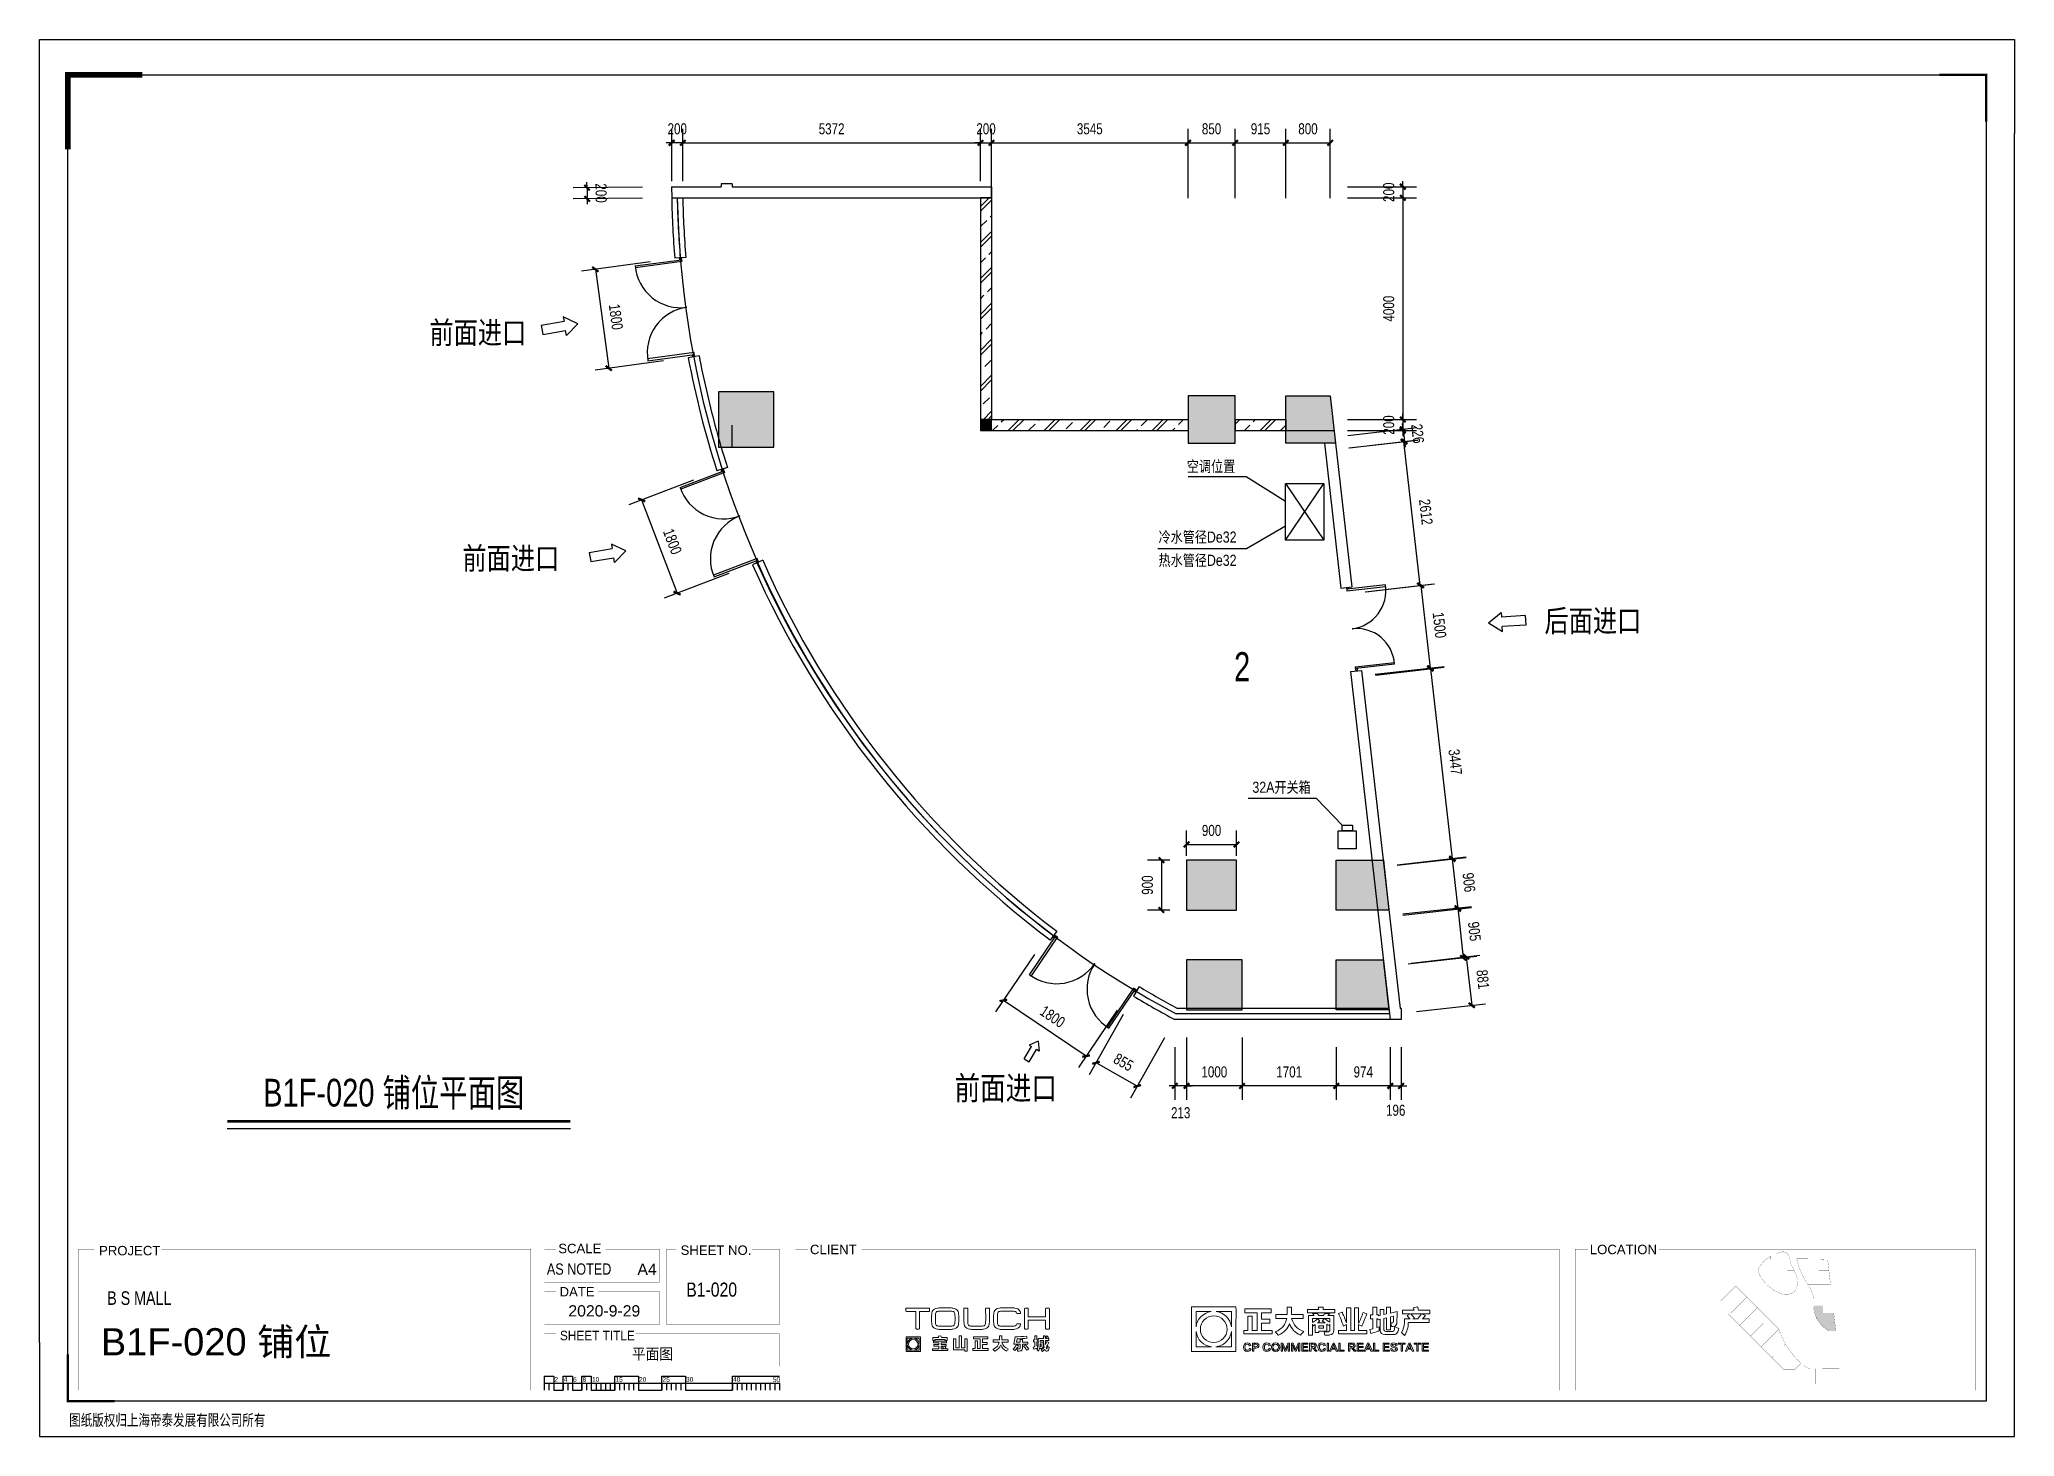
# Model space of a CAD drawing. Extents: x 150050 to 185690, y 37003 to 62205.
import ezdxf
from ezdxf.enums import TextEntityAlignment as Align

# ---------------------------------------------------------------- set-up
doc = ezdxf.new("R2010")
doc.units = 0
doc.header["$LTSCALE"] = 1000
doc.layers.get('Defpoints').update_dxf_attribs({"color": 212})
for name, color, linetype in [('0-土建-DOTE', 251, 'Continuous'), ('0-土建-墙体', 7, 'Continuous'), ('0-土建-窗', 4, 'Continuous'), ('0-土建-门窗', 3, 'Continuous'), ('01-CCI-租户面积', 6, 'Continuous'), ('DIM TEXT', 7, 'Continuous'), ('J-COLUMN-砼柱', 7, 'Continuous'), ('J-WALL墙', 7, 'Continuous'), ('MD-商铺面积', 2, 'Continuous'), ('PUB_HATCH', 8, 'Continuous'), ('图层 1', 7, 'Continuous'), ('新增油烟管井2014-08-06', 2, 'Continuous')]:
    doc.layers.add(name, color=color, linetype=linetype)
doc.layers.add('H-外墙百叶', color=3, linetype='Continuous', lineweight=25)
doc.styles.add('HZTXT', font='wcad.shx', dxfattribs={"width": 0.75, "bigfont": 'hztxt.shx'})
doc.styles.get("Standard").update_dxf_attribs({"font": 'arial.ttf', "width": 0.75})
doc.styles.add('黑体', font='simhei.ttf', dxfattribs={"width": 0.8})
doc.dimstyles.get("Standard").update_dxf_attribs({"dimscale": 100, "dimtxt": 2, "dimasz": 1, "dimexe": 2.5, "dimexo": 3, "dimgap": 1.5, "dimtad": 1, "dimdec": 0, "dimzin": 0, "dimdsep": 46, "dimtxsty": 'Standard', "dimblk": 'ARCHTICK', "dimcen": 0.09, "dimclrd": 3, "dimclre": 3, "dimclrt": 7, "dimadec": 0, "dimazin": 0, "dimtfac": 1, "dimtdec": 0, "dimtix": 1, "dimtmove": 2, "dimatfit": 3, "dimfxl": 0, "dimtolj": 1, "dimtzin": 0, "dimarcsym": 0})
pattern_1 = [(45, (82.5, 0), (-324.562, 324.562), []), (45, (167.35, 0), (-324.562, 324.562), []), (45, (449.5, 0), (-324.562, 324.562), [157.5, -90])]

msp = doc.modelspace()

# ---------------------------------------------------------------- texts
at = {"insert": (154085.1, 43455.2), "char_height": 500, "width": 6808.082, "attachment_point": 1}
msp.add_mtext('B1F-020 {\\fSimSun|b0|i0|c134|p2;铺位平面图}', dxfattribs=at)
at = {"layer": 'DIM TEXT', "width": 0.8}
for s, p in [('空调位置', (170754.7, 54404)), ('冷水管径De32', (170243.5, 53129.1)), ('热水管径De32', (170243.5, 52709.7)), ('32A开关箱', (171937, 48615.2))]:
    msp.add_text(s, height=200, dxfattribs=at).set_placement(p)
at = {"layer": 'MD-商铺面积', "style": 'HZTXT', "width": 0.75}
msp.add_text('2', height=525, dxfattribs=at).set_placement((171605.9, 50627.3))
at = {"layer": '新增油烟管井2014-08-06', "color": 7, "style": '黑体', "width": 0.8}
for s, height, p in [('前面进口', 400, (157086.7, 56716.5)), ('前面进口', 400, (157682.1, 52645.5)), ('后面进口', 400, (177208.4, 51517.3)), ('前面进口', 423.34, (166561.5, 43075.8))]:
    msp.add_text(s, height=height, dxfattribs=at).set_placement(p)

# ---------------------------------------------------------------- blocks, each defined once
blk = doc.blocks.new('A-地下室二层墙体$0$A-地下室二层墙体$1$A-地下室二层墙体$0$DOOR_C01')
for p, q in [((-0.547, 0.46), (-0.547, -0.01)), ((-0.527, -0.01), (-0.527, 0.46)), ((0.393, -0.01), (0.393, 0.46)), ((0.413, 0.46), (0.413, -0.01)), ((-0.567, 0.01), (-0.547, 0.01)), ((0.433, 0.01), (0.413, 0.01)), ((0.433, -0.01), (0.433, 0.01)), ((-0.567, -0.01), (-0.527, -0.01)), ((0.433, -0.01), (0.393, -0.01))]:
    blk.add_line(p, q)
for centre, start, end in [((-0.527, 0), 0, 92.4919), ((0.393, 0), 87.5081, 180)]:
    blk.add_arc(centre, 0.46, start, end)
blk = doc.blocks.new('A-地下室二层墙体$0$DOOR_C01')
for p, q in [((-0.48, 0.46), (-0.48, -0.01)), ((-0.46, -0.01), (-0.46, 0.46)), ((0.46, -0.01), (0.46, 0.46)), ((0.48, 0.46), (0.48, -0.01)), ((-0.5, -0.01), (-0.5, 0.01)), ((-0.5, 0.01), (-0.48, 0.01)), ((0.5, 0.01), (0.48, 0.01)), ((0.5, -0.01), (0.5, 0.01)), ((-0.5, -0.01), (-0.46, -0.01)), ((0.5, -0.01), (0.46, -0.01))]:
    blk.add_line(p, q)
for centre, start, end in [((-0.46, 0), 0, 92.4919), ((0.46, 0), 87.5081, 180)]:
    blk.add_arc(centre, 0.46, start, end)
blk = doc.blocks.new('_FZH')
blk.add_lwpolyline([(-0.5, -0.5), (0.5, -0.5), (0.5, 0.5), (-0.5, 0.5)], close=True)
at = {"layer": 'PUB_HATCH'}
blk.add_solid([(-0.5, -0.5), (0.5, -0.5), (-0.5, 0.5), (0.5, 0.5)], dxfattribs=at)
blk = doc.blocks.new('_ArchTick')
at = {"color": 0, "linetype": 'ByBlock', "const_width": 0.4}
blk.add_lwpolyline([(-0.5, -0.5), (0.5, 0.5)], dxfattribs=at)
blk = doc.blocks.new('*D59')
at = {"layer": 'Defpoints', "color": 0, "transparency": 16777216}
for p in [(161458, 60341), (161458, 59350), (161658, 59350)]:
    blk.add_point(p, dxfattribs=at)
at = {"layer": '新增油烟管井2014-08-06', "color": 3, "lineweight": -2, "transparency": 16777216}
for p, q in [((161458, 59650), (161458, 60591)), ((161658, 59650), (161658, 60591)), ((161458, 60341), (161358, 60341)), ((161658, 60341), (161458, 60341)), ((161658, 60341), (161758, 60341))]:
    blk.add_line(p, q, dxfattribs=at)
at = {"layer": '新增油烟管井2014-08-06', "color": 3, "lineweight": -2, "transparency": 16777216, "xscale": 100, "yscale": 100, "zscale": 100}
blk.add_blockref('_ArchTick', (161458, 60341), dxfattribs=at)
at = {"layer": '新增油烟管井2014-08-06', "color": 3, "lineweight": -2, "transparency": 16777216, "xscale": 100, "yscale": 100, "zscale": 100, "rotation": 180}
blk.add_blockref('_ArchTick', (161658, 60341), dxfattribs=at)
at = {"layer": '新增油烟管井2014-08-06', "color": 7, "transparency": 16777216, "insert": (161558, 60593), "char_height": 200, "attachment_point": 5}
blk.add_mtext('\\A1;200', dxfattribs=at)
blk = doc.blocks.new('*D60')
at = {"layer": 'Defpoints', "color": 0, "transparency": 16777216}
for p in [(167030, 60341), (161658, 59350), (167030, 59350)]:
    blk.add_point(p, dxfattribs=at)
at = {"layer": '新增油烟管井2014-08-06', "color": 3, "lineweight": -2, "transparency": 16777216}
for p, q in [((161658, 59650), (161658, 60591)), ((167030, 59650), (167030, 60591)), ((161658, 60341), (167030, 60341))]:
    blk.add_line(p, q, dxfattribs=at)
at = {"layer": '新增油烟管井2014-08-06', "color": 3, "lineweight": -2, "transparency": 16777216, "xscale": 100, "yscale": 100, "zscale": 100, "rotation": 180}
blk.add_blockref('_ArchTick', (161658, 60341), dxfattribs=at)
at = {"layer": '新增油烟管井2014-08-06', "color": 3, "lineweight": -2, "transparency": 16777216, "xscale": 100, "yscale": 100, "zscale": 100}
blk.add_blockref('_ArchTick', (167030, 60341), dxfattribs=at)
at = {"layer": '新增油烟管井2014-08-06', "color": 7, "transparency": 16777216, "insert": (164344, 60593), "char_height": 200, "attachment_point": 5}
blk.add_mtext('\\A1;5372', dxfattribs=at)
blk = doc.blocks.new('*D61')
at = {"layer": 'Defpoints', "color": 0, "transparency": 16777216}
for p in [(167230, 60341), (167030, 59350), (167230, 59350)]:
    blk.add_point(p, dxfattribs=at)
at = {"layer": '新增油烟管井2014-08-06', "color": 3, "lineweight": -2, "transparency": 16777216}
for p, q in [((167030, 59650), (167030, 60591)), ((167230, 59650), (167230, 60591)), ((167030, 60341), (166930, 60341)), ((167030, 60341), (167230, 60341)), ((167230, 60341), (167330, 60341))]:
    blk.add_line(p, q, dxfattribs=at)
at = {"layer": '新增油烟管井2014-08-06', "color": 3, "lineweight": -2, "transparency": 16777216, "xscale": 100, "yscale": 100, "zscale": 100}
blk.add_blockref('_ArchTick', (167030, 60341), dxfattribs=at)
at = {"layer": '新增油烟管井2014-08-06', "color": 3, "lineweight": -2, "transparency": 16777216, "xscale": 100, "yscale": 100, "zscale": 100, "rotation": 180}
blk.add_blockref('_ArchTick', (167230, 60341), dxfattribs=at)
at = {"layer": '新增油烟管井2014-08-06', "color": 7, "transparency": 16777216, "insert": (167130, 60593), "char_height": 200, "attachment_point": 5}
blk.add_mtext('\\A1;200', dxfattribs=at)
blk = doc.blocks.new('*D62')
at = {"layer": 'Defpoints', "color": 0, "transparency": 16777216}
for p in [(163958, 59550), (163958, 59350), (174651, 59350)]:
    blk.add_point(p, dxfattribs=at)
at = {"layer": '新增油烟管井2014-08-06', "color": 3, "lineweight": -2, "transparency": 16777216}
for p, q in [((173651, 59550), (174901, 59550)), ((174651, 59550), (174651, 59650)), ((174651, 59550), (174651, 59350)), ((173651, 59350), (174901, 59350)), ((174651, 59350), (174651, 59250))]:
    blk.add_line(p, q, dxfattribs=at)
at = {"layer": '新增油烟管井2014-08-06', "color": 3, "lineweight": -2, "transparency": 16777216, "xscale": 100, "yscale": 100, "zscale": 100}
for p, rotation in [((174651, 59550), 270), ((174651, 59350), 90)]:
    blk.add_blockref('_ArchTick', p, dxfattribs=dict(at, rotation=rotation))
at = {"layer": '新增油烟管井2014-08-06', "color": 7, "transparency": 16777216, "insert": (174398, 59450), "char_height": 200, "attachment_point": 5, "rotation": 90}
blk.add_mtext('\\A1;200', dxfattribs=at)
blk = doc.blocks.new('*D63')
at = {"layer": 'Defpoints', "color": 0, "transparency": 16777216}
for p in [(163958, 59350), (163958, 55350), (174651, 55350)]:
    blk.add_point(p, dxfattribs=at)
at = {"layer": '新增油烟管井2014-08-06', "color": 3, "lineweight": -2, "transparency": 16777216}
for p, q in [((173651, 59350), (174901, 59350)), ((174651, 59350), (174651, 55350)), ((173651, 55350), (174901, 55350))]:
    blk.add_line(p, q, dxfattribs=at)
at = {"layer": '新增油烟管井2014-08-06', "color": 3, "lineweight": -2, "transparency": 16777216, "xscale": 100, "yscale": 100, "zscale": 100}
for p, rotation in [((174651, 59350), 90), ((174651, 55350), 270)]:
    blk.add_blockref('_ArchTick', p, dxfattribs=dict(at, rotation=rotation))
at = {"layer": '新增油烟管井2014-08-06', "color": 7, "transparency": 16777216, "insert": (174398, 57350), "char_height": 200, "attachment_point": 5, "rotation": 90}
blk.add_mtext('\\A1;4000', dxfattribs=at)
blk = doc.blocks.new('*D64')
at = {"layer": 'Defpoints', "color": 0, "transparency": 16777216}
for p in [(163758, 55350), (163758, 55150), (174651, 55150)]:
    blk.add_point(p, dxfattribs=at)
at = {"layer": '新增油烟管井2014-08-06', "color": 3, "lineweight": -2, "transparency": 16777216}
for p, q in [((173651, 55350), (174901, 55350)), ((174651, 55350), (174651, 55450)), ((174651, 55350), (174651, 55150)), ((173651, 55150), (174901, 55150)), ((174651, 55150), (174651, 55050))]:
    blk.add_line(p, q, dxfattribs=at)
at = {"layer": '新增油烟管井2014-08-06', "color": 3, "lineweight": -2, "transparency": 16777216, "xscale": 100, "yscale": 100, "zscale": 100}
for p, rotation in [((174651, 55350), 270), ((174651, 55150), 90)]:
    blk.add_blockref('_ArchTick', p, dxfattribs=dict(at, rotation=rotation))
at = {"layer": '新增油烟管井2014-08-06', "color": 7, "transparency": 16777216, "insert": (174398, 55250), "char_height": 200, "attachment_point": 5, "rotation": 90}
blk.add_mtext('\\A1;200', dxfattribs=at)
blk = doc.blocks.new('*D65')
at = {"layer": 'Defpoints', "color": 0, "transparency": 16777216}
for p in [(172257, 54903), (174681, 54953), (172282, 54678)]:
    blk.add_point(p, dxfattribs=at)
at = {"layer": '新增油烟管井2014-08-06', "color": 3, "lineweight": -2, "transparency": 16777216}
for p, q in [((174655, 55178), (174644, 55277)), ((173662, 55064), (174904, 55206)), ((173687, 54839), (174929, 54981)), ((174655, 55178), (174681, 54953)), ((174681, 54953), (174692, 54853))]:
    blk.add_line(p, q, dxfattribs=at)
at = {"layer": '新增油烟管井2014-08-06', "color": 3, "lineweight": -2, "transparency": 16777216, "xscale": 100, "yscale": 100, "zscale": 100}
for p, rotation in [((174655, 55178), 276.5221822346805), ((174681, 54953), 96.52218223468056)]:
    blk.add_blockref('_ArchTick', p, dxfattribs=dict(at, rotation=rotation))
at = {"layer": '新增油烟管井2014-08-06', "color": 7, "transparency": 16777216, "insert": (174919, 55094), "char_height": 200, "attachment_point": 5, "rotation": 276.5222}
blk.add_mtext('\\A1;226', dxfattribs=at)
blk = doc.blocks.new('*D66')
at = {"layer": 'Defpoints', "color": 0, "transparency": 16777216}
for p in [(172480, 52071), (175148, 50866), (172650, 50581)]:
    blk.add_point(p, dxfattribs=at)
at = {"layer": '新增油烟管井2014-08-06', "color": 3, "lineweight": -2, "transparency": 16777216}
for p, q in [((173984, 52243), (175226, 52385)), ((174978, 52357), (175148, 50866)), ((174154, 50753), (175396, 50895))]:
    blk.add_line(p, q, dxfattribs=at)
at = {"layer": '新增油烟管井2014-08-06', "color": 3, "lineweight": -2, "transparency": 16777216, "xscale": 100, "yscale": 100, "zscale": 100}
for p, rotation in [((174978, 52357), 96.5111719085323), ((175148, 50866), 276.5111719085323)]:
    blk.add_blockref('_ArchTick', p, dxfattribs=dict(at, rotation=rotation))
at = {"layer": '新增油烟管井2014-08-06', "color": 7, "transparency": 16777216, "insert": (175313, 51640), "char_height": 200, "attachment_point": 5, "rotation": 276.5112}
blk.add_mtext('\\A1;1500', dxfattribs=at)
blk = doc.blocks.new('*D67')
at = {"layer": 'Defpoints', "color": 0, "transparency": 16777216}
for p in [(174668, 54951), (172282, 54678), (172579, 52083)]:
    blk.add_point(p, dxfattribs=at)
at = {"layer": '新增油烟管井2014-08-06', "color": 3, "lineweight": -2, "transparency": 16777216}
for p, q in [((173675, 54838), (174917, 54980)), ((174965, 52356), (174668, 54951)), ((173971, 52242), (175213, 52384))]:
    blk.add_line(p, q, dxfattribs=at)
at = {"layer": '新增油烟管井2014-08-06', "color": 3, "lineweight": -2, "transparency": 16777216, "xscale": 100, "yscale": 100, "zscale": 100}
for p, rotation in [((174668, 54951), 96.52218224098287), ((174965, 52356), 276.5221822409829)]:
    blk.add_blockref('_ArchTick', p, dxfattribs=dict(at, rotation=rotation))
at = {"layer": '新增油烟管井2014-08-06', "color": 7, "transparency": 16777216, "insert": (175067, 53682), "char_height": 200, "attachment_point": 5, "rotation": 276.5222}
blk.add_mtext('\\A1;2612', dxfattribs=at)
blk = doc.blocks.new('*D68')
at = {"layer": 'Defpoints', "color": 0, "transparency": 16777216}
for p in [(172751, 50578), (175544, 47430), (173145, 47153)]:
    blk.add_point(p, dxfattribs=at)
at = {"layer": '新增油烟管井2014-08-06', "color": 3, "lineweight": -2, "transparency": 16777216}
for p, q in [((174156, 50740), (175398, 50883)), ((175149, 50854), (175544, 47430)), ((174550, 47315), (175792, 47458))]:
    blk.add_line(p, q, dxfattribs=at)
at = {"layer": '新增油烟管井2014-08-06', "color": 3, "lineweight": -2, "transparency": 16777216, "xscale": 100, "yscale": 100, "zscale": 100}
for p, rotation in [((175149, 50854), 96.569382803626), ((175544, 47430), 276.569382803626)]:
    blk.add_blockref('_ArchTick', p, dxfattribs=dict(at, rotation=rotation))
at = {"layer": '新增油烟管井2014-08-06', "color": 7, "transparency": 16777216, "insert": (175597, 49171), "char_height": 200, "attachment_point": 5, "rotation": 276.5694}
blk.add_mtext('\\A1;3447', dxfattribs=at)
blk = doc.blocks.new('*D69')
at = {"layer": 'Defpoints', "color": 0, "transparency": 16777216}
for p in [(173145, 47153), (175645, 46520), (173245, 46253)]:
    blk.add_point(p, dxfattribs=at)
at = {"layer": '新增油烟管井2014-08-06', "color": 3, "lineweight": -2, "transparency": 16777216}
for p, q in [((174551, 47310), (175793, 47448)), ((175545, 47420), (175645, 46520)), ((174651, 46410), (175893, 46548))]:
    blk.add_line(p, q, dxfattribs=at)
at = {"layer": '新增油烟管井2014-08-06', "color": 3, "lineweight": -2, "transparency": 16777216, "xscale": 100, "yscale": 100, "zscale": 100}
for p, rotation in [((175545, 47420), 96.34250777753688), ((175645, 46520), 276.3425077775369)]:
    blk.add_blockref('_ArchTick', p, dxfattribs=dict(at, rotation=rotation))
at = {"layer": '新增油烟管井2014-08-06', "color": 7, "transparency": 16777216, "insert": (175845, 46998), "char_height": 200, "attachment_point": 5, "rotation": 276.3425}
blk.add_mtext('\\A1;906', dxfattribs=at)
blk = doc.blocks.new('*D70')
at = {"layer": 'Defpoints', "color": 0, "transparency": 16777216}
for p in [(173044, 46253), (175741, 45638), (173143, 45353)]:
    blk.add_point(p, dxfattribs=at)
at = {"layer": '新增油烟管井2014-08-06', "color": 3, "lineweight": -2, "transparency": 16777216}
for p, q in [((174649, 46429), (175891, 46565)), ((175643, 46538), (175741, 45638)), ((174747, 45529), (175990, 45665))]:
    blk.add_line(p, q, dxfattribs=at)
at = {"layer": '新增油烟管井2014-08-06', "color": 3, "lineweight": -2, "transparency": 16777216, "xscale": 100, "yscale": 100, "zscale": 100}
for p, rotation in [((175643, 46538), 96.24004971901458), ((175741, 45638), 276.2400497190146)]:
    blk.add_blockref('_ArchTick', p, dxfattribs=dict(at, rotation=rotation))
at = {"layer": '新增油烟管井2014-08-06', "color": 7, "transparency": 16777216, "insert": (175943, 46115), "char_height": 200, "attachment_point": 5, "rotation": 276.24}
blk.add_mtext('\\A1;905', dxfattribs=at)
blk = doc.blocks.new('*D71')
at = {"layer": 'Defpoints', "color": 0, "transparency": 16777216}
for p in [(173143, 45353), (175895, 44782), (173243, 44478)]:
    blk.add_point(p, dxfattribs=at)
at = {"layer": '新增油烟管井2014-08-06', "color": 3, "lineweight": -2, "transparency": 16777216}
for p, q in [((174801, 45543), (176043, 45685)), ((175795, 45657), (175895, 44782)), ((174901, 44668), (176143, 44810))]:
    blk.add_line(p, q, dxfattribs=at)
at = {"layer": '新增油烟管井2014-08-06', "color": 3, "lineweight": -2, "transparency": 16777216, "xscale": 100, "yscale": 100, "zscale": 100}
for p, rotation in [((175795, 45657), 96.52218223463241), ((175895, 44782), 276.5221822346324)]:
    blk.add_blockref('_ArchTick', p, dxfattribs=dict(at, rotation=rotation))
at = {"layer": '新增油烟管井2014-08-06', "color": 7, "transparency": 16777216, "insert": (176095, 45248), "char_height": 200, "attachment_point": 5, "rotation": 276.5222}
blk.add_mtext('\\A1;881', dxfattribs=at)
blk = doc.blocks.new('*D72')
at = {"layer": 'Defpoints', "color": 0, "transparency": 16777216}
for p in [(170775, 60341), (167230, 55350), (170775, 55350)]:
    blk.add_point(p, dxfattribs=at)
at = {"layer": '新增油烟管井2014-08-06', "color": 3, "lineweight": -2, "transparency": 16777216}
for p, q in [((167230, 59341), (167230, 60591)), ((170775, 59341), (170775, 60591)), ((167230, 60341), (170775, 60341))]:
    blk.add_line(p, q, dxfattribs=at)
at = {"layer": '新增油烟管井2014-08-06', "color": 3, "lineweight": -2, "transparency": 16777216, "xscale": 100, "yscale": 100, "zscale": 100, "rotation": 180}
blk.add_blockref('_ArchTick', (167230, 60341), dxfattribs=at)
at = {"layer": '新增油烟管井2014-08-06', "color": 3, "lineweight": -2, "transparency": 16777216, "xscale": 100, "yscale": 100, "zscale": 100}
blk.add_blockref('_ArchTick', (170775, 60341), dxfattribs=at)
at = {"layer": '新增油烟管井2014-08-06', "color": 7, "transparency": 16777216, "insert": (169003, 60593), "char_height": 200, "attachment_point": 5}
blk.add_mtext('\\A1;3545', dxfattribs=at)
blk = doc.blocks.new('*D73')
at = {"layer": 'Defpoints', "color": 0, "transparency": 16777216}
for p in [(171625, 60341), (170775, 55775), (171625, 55775)]:
    blk.add_point(p, dxfattribs=at)
at = {"layer": '新增油烟管井2014-08-06', "color": 3, "lineweight": -2, "transparency": 16777216}
for p, q in [((170775, 59341), (170775, 60591)), ((171625, 59341), (171625, 60591)), ((170775, 60341), (171625, 60341))]:
    blk.add_line(p, q, dxfattribs=at)
at = {"layer": '新增油烟管井2014-08-06', "color": 3, "lineweight": -2, "transparency": 16777216, "xscale": 100, "yscale": 100, "zscale": 100, "rotation": 180}
blk.add_blockref('_ArchTick', (170775, 60341), dxfattribs=at)
at = {"layer": '新增油烟管井2014-08-06', "color": 3, "lineweight": -2, "transparency": 16777216, "xscale": 100, "yscale": 100, "zscale": 100}
blk.add_blockref('_ArchTick', (171625, 60341), dxfattribs=at)
at = {"layer": '新增油烟管井2014-08-06', "color": 7, "transparency": 16777216, "insert": (171200, 60593), "char_height": 200, "attachment_point": 5}
blk.add_mtext('\\A1;850', dxfattribs=at)
blk = doc.blocks.new('*D74')
at = {"layer": 'Defpoints', "color": 0, "transparency": 16777216}
for p in [(172540, 60341), (171625, 55775), (172540, 55775)]:
    blk.add_point(p, dxfattribs=at)
at = {"layer": '新增油烟管井2014-08-06', "color": 3, "lineweight": -2, "transparency": 16777216}
for p, q in [((171625, 59341), (171625, 60591)), ((172540, 59341), (172540, 60591)), ((171625, 60341), (172540, 60341))]:
    blk.add_line(p, q, dxfattribs=at)
at = {"layer": '新增油烟管井2014-08-06', "color": 3, "lineweight": -2, "transparency": 16777216, "xscale": 100, "yscale": 100, "zscale": 100, "rotation": 180}
blk.add_blockref('_ArchTick', (171625, 60341), dxfattribs=at)
at = {"layer": '新增油烟管井2014-08-06', "color": 3, "lineweight": -2, "transparency": 16777216, "xscale": 100, "yscale": 100, "zscale": 100}
blk.add_blockref('_ArchTick', (172540, 60341), dxfattribs=at)
at = {"layer": '新增油烟管井2014-08-06', "color": 7, "transparency": 16777216, "insert": (172083, 60593), "char_height": 200, "attachment_point": 5}
blk.add_mtext('\\A1;915', dxfattribs=at)
blk = doc.blocks.new('*D75')
at = {"layer": 'Defpoints', "color": 0, "transparency": 16777216}
for p in [(173340, 60341), (172540, 55775), (173340, 55775)]:
    blk.add_point(p, dxfattribs=at)
at = {"layer": '新增油烟管井2014-08-06', "color": 3, "lineweight": -2, "transparency": 16777216}
for p, q in [((172540, 59341), (172540, 60591)), ((173340, 59341), (173340, 60591)), ((172540, 60341), (173340, 60341))]:
    blk.add_line(p, q, dxfattribs=at)
at = {"layer": '新增油烟管井2014-08-06', "color": 3, "lineweight": -2, "transparency": 16777216, "xscale": 100, "yscale": 100, "zscale": 100, "rotation": 180}
blk.add_blockref('_ArchTick', (172540, 60341), dxfattribs=at)
at = {"layer": '新增油烟管井2014-08-06', "color": 3, "lineweight": -2, "transparency": 16777216, "xscale": 100, "yscale": 100, "zscale": 100}
blk.add_blockref('_ArchTick', (173340, 60341), dxfattribs=at)
at = {"layer": '新增油烟管井2014-08-06', "color": 7, "transparency": 16777216, "insert": (172940, 60593), "char_height": 200, "attachment_point": 5}
blk.add_mtext('\\A1;800', dxfattribs=at)
blk = doc.blocks.new('*D76')
at = {"layer": 'Defpoints', "color": 0, "transparency": 16777216}
for p in [(174425, 44327), (174621, 44327), (174621, 43327)]:
    blk.add_point(p, dxfattribs=at)
at = {"layer": '新增油烟管井2014-08-06', "color": 3, "lineweight": -2, "transparency": 16777216}
for p, q in [((174425, 44027), (174425, 43077)), ((174621, 44027), (174621, 43077)), ((174425, 43327), (174325, 43327)), ((174425, 43327), (174621, 43327)), ((174621, 43327), (174721, 43327))]:
    blk.add_line(p, q, dxfattribs=at)
at = {"layer": '新增油烟管井2014-08-06', "color": 3, "lineweight": -2, "transparency": 16777216, "xscale": 100, "yscale": 100, "zscale": 100}
blk.add_blockref('_ArchTick', (174425, 43327), dxfattribs=at)
at = {"layer": '新增油烟管井2014-08-06', "color": 3, "lineweight": -2, "transparency": 16777216, "xscale": 100, "yscale": 100, "zscale": 100, "rotation": 180}
blk.add_blockref('_ArchTick', (174621, 43327), dxfattribs=at)
at = {"layer": '新增油烟管井2014-08-06', "color": 7, "transparency": 16777216, "insert": (174523, 42887), "char_height": 200, "attachment_point": 5}
blk.add_mtext('\\A1;196', dxfattribs=at)
blk = doc.blocks.new('*D77')
at = {"layer": 'Defpoints', "color": 0, "transparency": 16777216}
for p in [(173451, 44327), (174425, 44327), (173451, 43327)]:
    blk.add_point(p, dxfattribs=at)
at = {"layer": '新增油烟管井2014-08-06', "color": 3, "lineweight": -2, "transparency": 16777216}
for p, q in [((173451, 44027), (173451, 43077)), ((174425, 44027), (174425, 43077)), ((174425, 43327), (173451, 43327))]:
    blk.add_line(p, q, dxfattribs=at)
at = {"layer": '新增油烟管井2014-08-06', "color": 3, "lineweight": -2, "transparency": 16777216, "xscale": 100, "yscale": 100, "zscale": 100, "rotation": 180}
blk.add_blockref('_ArchTick', (173451, 43327), dxfattribs=at)
at = {"layer": '新增油烟管井2014-08-06', "color": 3, "lineweight": -2, "transparency": 16777216, "xscale": 100, "yscale": 100, "zscale": 100}
blk.add_blockref('_ArchTick', (174425, 43327), dxfattribs=at)
at = {"layer": '新增油烟管井2014-08-06', "color": 7, "transparency": 16777216, "insert": (173938, 43579), "char_height": 200, "attachment_point": 5}
blk.add_mtext('\\A1;974', dxfattribs=at)
blk = doc.blocks.new('*D78')
at = {"layer": 'Defpoints', "color": 0, "transparency": 16777216}
for p in [(171750, 44327), (173451, 44327), (171750, 43327)]:
    blk.add_point(p, dxfattribs=at)
at = {"layer": '新增油烟管井2014-08-06', "color": 3, "lineweight": -2, "transparency": 16777216}
for p, q in [((171750, 44027), (171750, 43077)), ((173451, 44027), (173451, 43077)), ((173451, 43327), (171750, 43327))]:
    blk.add_line(p, q, dxfattribs=at)
at = {"layer": '新增油烟管井2014-08-06', "color": 3, "lineweight": -2, "transparency": 16777216, "xscale": 100, "yscale": 100, "zscale": 100, "rotation": 180}
blk.add_blockref('_ArchTick', (171750, 43327), dxfattribs=at)
at = {"layer": '新增油烟管井2014-08-06', "color": 3, "lineweight": -2, "transparency": 16777216, "xscale": 100, "yscale": 100, "zscale": 100}
blk.add_blockref('_ArchTick', (173451, 43327), dxfattribs=at)
at = {"layer": '新增油烟管井2014-08-06', "color": 7, "transparency": 16777216, "insert": (172601, 43579), "char_height": 200, "attachment_point": 5}
blk.add_mtext('\\A1;1701', dxfattribs=at)
blk = doc.blocks.new('*D79')
at = {"layer": 'Defpoints', "color": 0, "transparency": 16777216}
for p in [(170750, 44502), (171750, 44502), (170750, 43327)]:
    blk.add_point(p, dxfattribs=at)
at = {"layer": '新增油烟管井2014-08-06', "color": 3, "lineweight": -2, "transparency": 16777216}
for p, q in [((170750, 44202), (170750, 43077)), ((171750, 44202), (171750, 43077)), ((171750, 43327), (170750, 43327))]:
    blk.add_line(p, q, dxfattribs=at)
at = {"layer": '新增油烟管井2014-08-06', "color": 3, "lineweight": -2, "transparency": 16777216, "xscale": 100, "yscale": 100, "zscale": 100, "rotation": 180}
blk.add_blockref('_ArchTick', (170750, 43327), dxfattribs=at)
at = {"layer": '新增油烟管井2014-08-06', "color": 3, "lineweight": -2, "transparency": 16777216, "xscale": 100, "yscale": 100, "zscale": 100}
blk.add_blockref('_ArchTick', (171750, 43327), dxfattribs=at)
at = {"layer": '新增油烟管井2014-08-06', "color": 7, "transparency": 16777216, "insert": (171250, 43579), "char_height": 200, "attachment_point": 5}
blk.add_mtext('\\A1;1000', dxfattribs=at)
blk = doc.blocks.new('*D80')
at = {"layer": 'Defpoints', "color": 0, "transparency": 16777216}
for p in [(170537, 44327), (170750, 44327), (170537, 43327)]:
    blk.add_point(p, dxfattribs=at)
at = {"layer": '新增油烟管井2014-08-06', "color": 3, "lineweight": -2, "transparency": 16777216}
for p, q in [((170537, 44027), (170537, 43077)), ((170750, 44027), (170750, 43077)), ((170537, 43327), (170437, 43327)), ((170750, 43327), (170537, 43327)), ((170750, 43327), (170850, 43327))]:
    blk.add_line(p, q, dxfattribs=at)
at = {"layer": '新增油烟管井2014-08-06', "color": 3, "lineweight": -2, "transparency": 16777216, "xscale": 100, "yscale": 100, "zscale": 100}
for p, rotation in [((170537, 43327), 4.885331990727962e-11), ((170750, 43327), 180.0000000000489)]:
    blk.add_blockref('_ArchTick', p, dxfattribs=dict(at, rotation=rotation))
at = {"layer": '新增油烟管井2014-08-06', "color": 7, "transparency": 16777216, "insert": (170643, 42842), "char_height": 200, "attachment_point": 5}
blk.add_mtext('\\A1;213', dxfattribs=at)
blk = doc.blocks.new('*D81')
at = {"layer": 'Defpoints', "color": 0, "transparency": 16777216}
for p in [(170403, 46023), (171147, 45603), (169115, 43745)]:
    blk.add_point(p, dxfattribs=at)
at = {"layer": '新增油烟管井2014-08-06', "color": 3, "lineweight": -2, "transparency": 16777216}
for p, q in [((169607, 44615), (168992, 43527)), ((170351, 44195), (169736, 43107)), ((169859, 43324), (169115, 43745))]:
    blk.add_line(p, q, dxfattribs=at)
at = {"layer": '新增油烟管井2014-08-06', "color": 3, "lineweight": -2, "transparency": 16777216, "xscale": 100, "yscale": 100, "zscale": 100}
for p, rotation in [((169115, 43745), 150.5220611281072), ((169859, 43324), 330.5220611281072)]:
    blk.add_blockref('_ArchTick', p, dxfattribs=dict(at, rotation=rotation))
at = {"layer": '新增油烟管井2014-08-06', "color": 7, "transparency": 16777216, "insert": (169611, 43754), "char_height": 200, "attachment_point": 5, "rotation": 330.5221}
blk.add_mtext('\\A1;855', dxfattribs=at)
blk = doc.blocks.new('*D82')
at = {"layer": 'Defpoints', "color": 0, "transparency": 16777216}
for p in [(168947, 47103), (170440, 46097), (167443, 44870)]:
    blk.add_point(p, dxfattribs=at)
at = {"layer": '新增油烟管井2014-08-06', "color": 3, "lineweight": -2, "transparency": 16777216}
for p, q in [((168002, 45700), (167304, 44663)), ((168936, 43865), (167443, 44870)), ((169495, 44694), (168797, 43658))]:
    blk.add_line(p, q, dxfattribs=at)
at = {"layer": '新增油烟管井2014-08-06', "color": 3, "lineweight": -2, "transparency": 16777216, "xscale": 100, "yscale": 100, "zscale": 100}
for p, rotation in [((167443, 44870), 146.0411000322956), ((168936, 43865), 326.0411000322956)]:
    blk.add_blockref('_ArchTick', p, dxfattribs=dict(at, rotation=rotation))
at = {"layer": '新增油烟管井2014-08-06', "color": 7, "transparency": 16777216, "insert": (168331, 44577), "char_height": 200, "attachment_point": 5, "rotation": 326.0411}
blk.add_mtext('\\A1;1800', dxfattribs=at)
blk = doc.blocks.new('*D86')
at = {"layer": 'Defpoints', "color": 0, "transparency": 16777216}
for p in [(162287, 59560), (159932, 59332), (162289, 59360)]:
    blk.add_point(p, dxfattribs=at)
at = {"layer": '新增油烟管井2014-08-06', "color": 3, "lineweight": -2, "transparency": 16777216}
for p, q in [((160930, 59544), (159680, 59529)), ((159930, 59532), (159928, 59632)), ((159930, 59532), (159932, 59332)), ((160932, 59344), (159682, 59329)), ((159932, 59332), (159933, 59232))]:
    blk.add_line(p, q, dxfattribs=at)
at = {"layer": '新增油烟管井2014-08-06', "color": 3, "lineweight": -2, "transparency": 16777216, "xscale": 100, "yscale": 100, "zscale": 100}
for p, rotation in [((159930, 59532), 270.692225045985), ((159932, 59332), 90.69222504598494)]:
    blk.add_blockref('_ArchTick', p, dxfattribs=dict(at, rotation=rotation))
at = {"layer": '新增油烟管井2014-08-06', "color": 7, "transparency": 16777216, "insert": (160183, 59435), "char_height": 200, "attachment_point": 5, "rotation": 270.6922}
blk.add_mtext('\\A1;200', dxfattribs=at)
blk = doc.blocks.new('*D87')
at = {"layer": 'Defpoints', "color": 0, "transparency": 16777216}
for p in [(162567, 58395), (162808, 56612), (160322, 56275)]:
    blk.add_point(p, dxfattribs=at)
at = {"layer": '新增油烟管井2014-08-06', "color": 3, "lineweight": -2, "transparency": 16777216}
for p, q in [((161071, 58193), (159833, 58025)), ((160080, 58059), (160322, 56275)), ((161313, 56409), (160074, 56242))]:
    blk.add_line(p, q, dxfattribs=at)
at = {"layer": '新增油烟管井2014-08-06', "color": 3, "lineweight": -2, "transparency": 16777216, "xscale": 100, "yscale": 100, "zscale": 100}
for p, rotation in [((160080, 58059), 97.70601293527243), ((160322, 56275), 277.7060129352725)]:
    blk.add_blockref('_ArchTick', p, dxfattribs=dict(at, rotation=rotation))
at = {"layer": '新增油烟管井2014-08-06', "color": 7, "transparency": 16777216, "insert": (160451, 57201), "char_height": 200, "attachment_point": 5, "rotation": 277.706}
blk.add_mtext('\\A1;1800', dxfattribs=at)
blk = doc.blocks.new('*D88')
at = {"layer": 'Defpoints', "color": 0, "transparency": 16777216}
for p in [(163365, 54830), (164004, 53148), (161555, 52217)]:
    blk.add_point(p, dxfattribs=at)
at = {"layer": '新增油烟管井2014-08-06', "color": 3, "lineweight": -2, "transparency": 16777216}
for p, q in [((161850, 54255), (160682, 53811)), ((160915, 53900), (161555, 52217)), ((162489, 52572), (161321, 52128))]:
    blk.add_line(p, q, dxfattribs=at)
at = {"layer": '新增油烟管井2014-08-06', "color": 3, "lineweight": -2, "transparency": 16777216, "xscale": 100, "yscale": 100, "zscale": 100}
for p, rotation in [((160915, 53900), 110.8034165412015), ((161555, 52217), 290.8034165412016)]:
    blk.add_blockref('_ArchTick', p, dxfattribs=dict(at, rotation=rotation))
at = {"layer": '新增油烟管井2014-08-06', "color": 7, "transparency": 16777216, "insert": (161471, 53148), "char_height": 200, "attachment_point": 5, "rotation": 290.8034}
blk.add_mtext('\\A1;1800', dxfattribs=at)
blk = doc.blocks.new('*D89')
at = {"layer": 'Defpoints', "color": 0, "transparency": 16777216}
for p in [(171650, 47683), (170750, 47178), (171650, 47178)]:
    blk.add_point(p, dxfattribs=at)
at = {"layer": '新增油烟管井2014-08-06', "color": 3, "lineweight": -2, "transparency": 16777216}
for p, q in [((170750, 47478), (170750, 47933)), ((171650, 47478), (171650, 47933)), ((170750, 47683), (171650, 47683))]:
    blk.add_line(p, q, dxfattribs=at)
at = {"layer": '新增油烟管井2014-08-06', "color": 3, "lineweight": -2, "transparency": 16777216, "xscale": 100, "yscale": 100, "zscale": 100, "rotation": 180}
blk.add_blockref('_ArchTick', (170750, 47683), dxfattribs=at)
at = {"layer": '新增油烟管井2014-08-06', "color": 3, "lineweight": -2, "transparency": 16777216, "xscale": 100, "yscale": 100, "zscale": 100}
blk.add_blockref('_ArchTick', (171650, 47683), dxfattribs=at)
at = {"layer": '新增油烟管井2014-08-06', "color": 7, "transparency": 16777216, "insert": (171200, 47935), "char_height": 200, "attachment_point": 5}
blk.add_mtext('\\A1;900', dxfattribs=at)
blk = doc.blocks.new('*D90')
at = {"layer": 'Defpoints', "color": 0, "transparency": 16777216}
for p in [(170750, 47400), (170295, 46500), (170750, 46500)]:
    blk.add_point(p, dxfattribs=at)
at = {"layer": '新增油烟管井2014-08-06', "color": 3, "lineweight": -2, "transparency": 16777216}
for p, q in [((170450, 47400), (170045, 47400)), ((170295, 47400), (170295, 46500)), ((170450, 46500), (170045, 46500))]:
    blk.add_line(p, q, dxfattribs=at)
at = {"layer": '新增油烟管井2014-08-06', "color": 3, "lineweight": -2, "transparency": 16777216, "xscale": 100, "yscale": 100, "zscale": 100}
for p, rotation in [((170295, 47400), 90), ((170295, 46500), 270)]:
    blk.add_blockref('_ArchTick', p, dxfattribs=dict(at, rotation=rotation))
at = {"layer": '新增油烟管井2014-08-06', "color": 7, "transparency": 16777216, "insert": (170043, 46950), "char_height": 200, "attachment_point": 5, "rotation": 90}
blk.add_mtext('\\A1;900', dxfattribs=at)
blk = doc.blocks.new('block 47')
at = {"layer": '图层 1', "lineweight": 0}
for points in [[(122.06, -57.89), (122.06, -56.7), (123.44, -56.7), (123.44, -52.04), (124.83, -52.04), (124.83, -56.7), (126.49, -56.7), (126.49, -51.01), (122.45, -51.01), (122.45, -49.7), (130.99, -49.7), (130.99, -51.01), (127.87, -51.01), (127.87, -53.06), (130.64, -53.06), (130.64, -54.37), (127.87, -54.37), (127.87, -56.7), (131.31, -56.7), (131.31, -57.89), (122.06, -57.89)], [(146.62, -55.95), (148.08, -55.95), (148.08, -55.2), (146.62, -55.2), (146.62, -55.95)]]:
    blk.add_lwpolyline(points, dxfattribs=at)
for points, knots in [([(132.5, -52.83), (132.5, -52.83), (132.5, -51.52), (132.5, -51.52), (132.5, -51.52), (136.22, -51.52), (136.22, -51.52), (136.27, -50.84), (136.3, -50.05), (136.3, -49.15), (136.3, -49.15), (137.72, -49.15), (137.72, -49.15), (137.72, -49.44), (137.71, -49.84), (137.68, -50.34), (137.68, -50.89), (137.67, -51.29), (137.64, -51.52), (137.64, -51.52), (141.51, -51.52), (141.51, -51.52), (141.51, -51.52), (141.51, -52.83), (141.51, -52.83), (141.51, -52.83), (137.72, -52.83), (137.72, -52.83), (138.27, -54.94), (139.59, -56.35), (141.67, -57.06), (141.2, -57.5), (140.83, -57.91), (140.57, -58.28), (138.83, -57.47), (137.64, -56.2), (137.01, -54.49), (136.48, -56.1), (135.28, -57.37), (133.41, -58.32), (133.38, -58.3), (133.33, -58.23), (133.25, -58.12), (132.91, -57.73), (132.61, -57.43), (132.34, -57.22), (134.64, -56.19), (135.89, -54.72), (136.1, -52.83), (136.1, -52.83), (132.5, -52.83), (132.5, -52.83)], [0, 0, 0, 0, 1, 1, 1, 2, 2, 2, 3, 3, 3, 4, 4, 4, 5, 5, 5, 6, 6, 6, 7, 7, 7, 8, 8, 8, 9, 9, 9, 10, 10, 10, 11, 11, 11, 12, 12, 12, 13, 13, 13, 14, 14, 14, 15, 15, 15, 16, 16, 16, 17, 17, 17, 17]), ([(142.86, -50.97), (142.86, -50.97), (142.86, -49.94), (142.86, -49.94), (142.86, -49.94), (146.58, -49.94), (146.58, -49.94), (146.58, -49.91), (146.57, -49.86), (146.54, -49.78), (146.49, -49.62), (146.43, -49.41), (146.38, -49.15), (146.38, -49.15), (147.96, -49.11), (147.96, -49.11), (147.96, -49.37), (147.99, -49.65), (148.04, -49.94), (148.04, -49.94), (151.8, -49.94), (151.8, -49.94), (151.8, -49.94), (151.8, -50.97), (151.8, -50.97), (151.8, -50.97), (142.86, -50.97), (142.86, -50.97)], [0, 0, 0, 0, 1, 1, 1, 2, 2, 2, 3, 3, 3, 4, 4, 4, 5, 5, 5, 6, 6, 6, 7, 7, 7, 8, 8, 8, 9, 9, 9, 9]), ([(143.22, -58.28), (143.22, -58.28), (143.22, -51.84), (143.22, -51.84), (143.22, -51.84), (145.08, -51.84), (145.08, -51.84), (145.02, -51.76), (144.95, -51.65), (144.84, -51.52), (144.71, -51.36), (144.62, -51.26), (144.56, -51.21), (144.56, -51.21), (146.11, -51.21), (146.11, -51.21), (146.16, -51.26), (146.24, -51.36), (146.34, -51.52), (146.45, -51.65), (146.53, -51.76), (146.58, -51.84), (146.58, -51.84), (148.08, -51.84), (148.08, -51.84), (148.13, -51.79), (148.2, -51.69), (148.28, -51.56), (148.38, -51.46), (148.5, -51.34), (148.64, -51.21), (148.64, -51.21), (150.14, -51.21), (150.14, -51.21), (149.95, -51.44), (149.76, -51.65), (149.54, -51.84), (149.54, -51.84), (151.48, -51.84), (151.48, -51.84), (151.48, -51.84), (151.48, -56.7), (151.48, -56.7), (151.48, -57.62), (151.06, -58.12), (150.22, -58.2), (149.87, -58.26), (149.32, -58.28), (148.56, -58.28), (148.48, -57.75), (148.4, -57.39), (148.32, -57.18), (148.53, -57.2), (148.89, -57.22), (149.39, -57.22), (149.94, -57.22), (150.22, -56.95), (150.22, -56.42), (150.22, -56.42), (150.22, -54.76), (150.22, -54.76), (150.22, -54.76), (149.94, -55.12), (149.94, -55.12), (149.7, -54.96), (149.47, -54.8), (149.23, -54.65), (149.23, -54.65), (149.23, -56.98), (149.23, -56.98), (149.23, -56.98), (146.62, -56.98), (146.62, -56.98), (146.62, -56.98), (146.62, -57.37), (146.62, -57.37), (146.62, -57.37), (145.43, -57.37), (145.43, -57.37), (145.43, -57.37), (145.43, -54.76), (145.43, -54.76), (145.38, -54.82), (145.29, -54.88), (145.16, -54.96), (145.02, -55.07), (144.92, -55.15), (144.84, -55.2), (144.81, -55.15), (144.73, -55.03), (144.6, -54.84), (144.73, -55), (144.7, -54.95), (144.48, -54.69), (144.48, -54.69), (144.48, -58.28), (144.48, -58.28), (144.48, -58.28), (143.22, -58.28), (143.22, -58.28)], [0, 0, 0, 0, 1, 1, 1, 2, 2, 2, 3, 3, 3, 4, 4, 4, 5, 5, 5, 6, 6, 6, 7, 7, 7, 8, 8, 8, 9, 9, 9, 10, 10, 10, 11, 11, 11, 12, 12, 12, 13, 13, 13, 14, 14, 14, 15, 15, 15, 16, 16, 16, 17, 17, 17, 18, 18, 18, 19, 19, 19, 20, 20, 20, 21, 21, 21, 22, 22, 22, 23, 23, 23, 24, 24, 24, 25, 25, 25, 26, 26, 26, 27, 27, 27, 28, 28, 28, 29, 29, 29, 30, 30, 30, 31, 31, 31, 32, 32, 32, 33, 33, 33, 33]), ([(155.68, -54.25), (155.68, -54.25), (155.68, -49.31), (155.68, -49.31), (155.68, -49.31), (157.06, -49.31), (157.06, -49.31), (157.06, -49.31), (157.06, -56.7), (157.06, -56.7), (157.06, -56.7), (158.25, -56.7), (158.25, -56.7), (158.25, -56.7), (158.25, -49.31), (158.25, -49.31), (158.25, -49.31), (159.59, -49.31), (159.59, -49.31), (159.59, -49.31), (159.59, -54.37), (159.59, -54.37), (160.12, -53.37), (160.62, -52.19), (161.09, -50.85), (161.09, -50.85), (162.32, -51.36), (162.32, -51.36), (162.06, -52.02), (161.59, -53.09), (160.94, -54.57), (160.8, -54.88), (160.7, -55.12), (160.62, -55.28), (160.62, -55.28), (159.59, -54.8), (159.59, -54.8), (159.59, -54.8), (159.59, -56.7), (159.59, -56.7), (159.59, -56.7), (162.32, -56.7), (162.32, -56.7), (162.32, -56.7), (162.32, -57.89), (162.32, -57.89), (162.32, -57.89), (153.03, -57.89), (153.03, -57.89), (153.03, -57.89), (153.03, -56.7), (153.03, -56.7), (153.03, -56.7), (155.68, -56.7), (155.68, -56.7), (155.68, -56.7), (155.68, -54.84), (155.68, -54.84), (155.68, -54.84), (154.61, -55.28), (154.61, -55.28), (154.11, -53.8), (153.59, -52.46), (153.07, -51.25), (153.07, -51.25), (154.21, -50.73), (154.21, -50.73), (154.29, -50.94), (154.43, -51.27), (154.61, -51.72), (154.87, -52.3), (155.23, -53.14), (155.68, -54.25)], [0, 0, 0, 0, 1, 1, 1, 2, 2, 2, 3, 3, 3, 4, 4, 4, 5, 5, 5, 6, 6, 6, 7, 7, 7, 8, 8, 8, 9, 9, 9, 10, 10, 10, 11, 11, 11, 12, 12, 12, 13, 13, 13, 14, 14, 14, 15, 15, 15, 16, 16, 16, 17, 17, 17, 18, 18, 18, 19, 19, 19, 20, 20, 20, 21, 21, 21, 22, 22, 22, 23, 23, 23, 24, 24, 24, 24]), ([(168.73, -51.36), (168.73, -51.36), (168.73, -49.11), (168.73, -49.11), (168.73, -49.11), (169.99, -49.11), (169.99, -49.11), (169.99, -49.11), (169.99, -51.05), (169.99, -51.05), (169.99, -51.05), (172.17, -50.57), (172.17, -50.57), (172.17, -51.07), (172.15, -51.72), (172.13, -52.51), (172.1, -53.01), (172.09, -53.54), (172.09, -54.09), (172.06, -54.8), (171.81, -55.23), (171.34, -55.36), (171.02, -55.38), (170.69, -55.42), (170.35, -55.48), (170.27, -55.05), (170.16, -54.65), (170.03, -54.25), (170.27, -54.25), (170.47, -54.25), (170.63, -54.25), (170.84, -54.22), (170.94, -54.09), (170.94, -53.85), (170.97, -53.46), (170.98, -52.85), (170.98, -52.04), (170.98, -52.04), (169.99, -52.27), (169.99, -52.27), (169.99, -52.27), (169.99, -56.5), (169.99, -56.5), (169.99, -56.5), (168.73, -56.5), (168.73, -56.5), (168.73, -56.5), (168.73, -52.59), (168.73, -52.59), (168.73, -52.59), (167.86, -52.79), (167.86, -52.79), (167.86, -52.79), (167.86, -56.54), (167.86, -56.54), (167.88, -56.86), (168.1, -57.03), (168.49, -57.06), (168.49, -57.06), (170.31, -57.06), (170.31, -57.06), (170.86, -57.06), (171.17, -56.91), (171.22, -56.62), (171.3, -56.28), (171.35, -55.91), (171.38, -55.52), (171.59, -55.62), (171.86, -55.74), (172.21, -55.87), (172.42, -55.95), (172.58, -56.02), (172.68, -56.07), (172.52, -56.7), (172.39, -57.12), (172.29, -57.33), (172.05, -57.83), (171.61, -58.08), (170.98, -58.08), (170.98, -58.08), (168.21, -58.08), (168.21, -58.08), (167.16, -58.08), (166.62, -57.62), (166.59, -56.7), (166.59, -56.7), (166.59, -53.1), (166.59, -53.1), (166.59, -53.1), (166, -53.26), (166, -53.26), (166, -53.26), (165.92, -52.95), (165.92, -52.95), (165.92, -52.95), (165.49, -52.95), (165.49, -52.95), (165.49, -52.95), (165.49, -55.79), (165.49, -55.79), (165.78, -55.71), (166.05, -55.63), (166.32, -55.55), (166.29, -55.82), (166.29, -56.25), (166.32, -56.86), (166.08, -56.94), (165.74, -57.06), (165.29, -57.22), (164.52, -57.43), (163.94, -57.61), (163.55, -57.77), (163.55, -57.77), (163.31, -56.42), (163.31, -56.42), (163.63, -56.35), (163.93, -56.27), (164.22, -56.19), (164.22, -56.19), (164.22, -52.95), (164.22, -52.95), (164.22, -52.95), (163.51, -52.95), (163.51, -52.95), (163.51, -52.95), (163.51, -51.64), (163.51, -51.64), (163.51, -51.64), (164.22, -51.64), (164.22, -51.64), (164.22, -51.64), (164.22, -49.11), (164.22, -49.11), (164.22, -49.11), (165.49, -49.11), (165.49, -49.11), (165.49, -49.11), (165.49, -51.64), (165.49, -51.64), (165.49, -51.64), (166.04, -51.64), (166.04, -51.64), (166.04, -51.64), (166.04, -52), (166.04, -52), (166.04, -52), (166.59, -51.84), (166.59, -51.84), (166.59, -51.84), (166.59, -49.94), (166.59, -49.94), (166.59, -49.94), (167.86, -49.94), (167.86, -49.94), (167.86, -49.94), (167.86, -51.56), (167.86, -51.56), (167.86, -51.56), (168.73, -51.36), (168.73, -51.36)], [0, 0, 0, 0, 1, 1, 1, 2, 2, 2, 3, 3, 3, 4, 4, 4, 5, 5, 5, 6, 6, 6, 7, 7, 7, 8, 8, 8, 9, 9, 9, 10, 10, 10, 11, 11, 11, 12, 12, 12, 13, 13, 13, 14, 14, 14, 15, 15, 15, 16, 16, 16, 17, 17, 17, 18, 18, 18, 19, 19, 19, 20, 20, 20, 21, 21, 21, 22, 22, 22, 23, 23, 23, 24, 24, 24, 25, 25, 25, 26, 26, 26, 27, 27, 27, 28, 28, 28, 29, 29, 29, 30, 30, 30, 31, 31, 31, 32, 32, 32, 33, 33, 33, 34, 34, 34, 35, 35, 35, 36, 36, 36, 37, 37, 37, 38, 38, 38, 39, 39, 39, 40, 40, 40, 41, 41, 41, 42, 42, 42, 43, 43, 43, 44, 44, 44, 45, 45, 45, 46, 46, 46, 47, 47, 47, 48, 48, 48, 49, 49, 49, 50, 50, 50, 51, 51, 51, 52, 52, 52, 53, 53, 53, 53]), ([(174.58, -54.25), (174.58, -54.25), (174.58, -52.99), (174.58, -52.99), (174.58, -52.99), (176.4, -52.99), (176.4, -52.99), (176.38, -52.96), (176.34, -52.92), (176.28, -52.87), (176.1, -52.63), (175.82, -52.3), (175.45, -51.88), (175.45, -51.88), (176.44, -51.29), (176.44, -51.29), (176.44, -51.29), (173.95, -51.29), (173.95, -51.29), (173.95, -51.29), (173.95, -50.1), (173.95, -50.1), (173.95, -50.1), (177.71, -50.1), (177.71, -50.1), (177.68, -50.02), (177.64, -49.9), (177.59, -49.74), (177.51, -49.53), (177.44, -49.39), (177.39, -49.31), (177.39, -49.31), (178.89, -49.07), (178.89, -49.07), (178.97, -49.47), (179.06, -49.81), (179.17, -50.1), (179.17, -50.1), (182.81, -50.1), (182.81, -50.1), (182.81, -50.1), (182.81, -51.29), (182.81, -51.29), (182.81, -51.29), (180.2, -51.29), (180.2, -51.29), (180.2, -51.29), (181.42, -51.88), (181.42, -51.88), (181.03, -52.35), (180.7, -52.72), (180.43, -52.99), (180.43, -52.99), (182.65, -52.99), (182.65, -52.99), (182.65, -52.99), (182.65, -54.17), (182.65, -54.17), (182.65, -54.17), (175.81, -54.17), (175.81, -54.17), (175.81, -54.17), (175.81, -54.41), (175.81, -54.41), (175.81, -55.75), (175.4, -57.08), (174.58, -58.4), (174.35, -58.14), (174.02, -57.81), (173.6, -57.41), (174.2, -56.41), (174.53, -55.36), (174.58, -54.25)], [0, 0, 0, 0, 1, 1, 1, 2, 2, 2, 3, 3, 3, 4, 4, 4, 5, 5, 5, 6, 6, 6, 7, 7, 7, 8, 8, 8, 9, 9, 9, 10, 10, 10, 11, 11, 11, 12, 12, 12, 13, 13, 13, 14, 14, 14, 15, 15, 15, 16, 16, 16, 17, 17, 17, 18, 18, 18, 19, 19, 19, 20, 20, 20, 21, 21, 21, 22, 22, 22, 23, 23, 23, 24, 24, 24, 24]), ([(177.83, -52.71), (177.83, -52.71), (177.35, -52.99), (177.35, -52.99), (177.35, -52.99), (178.89, -52.99), (178.89, -52.99), (179.29, -52.48), (179.68, -51.92), (180.08, -51.29), (180.08, -51.29), (176.64, -51.29), (176.64, -51.29), (176.74, -51.39), (176.9, -51.58), (177.11, -51.84), (177.4, -52.21), (177.64, -52.5), (177.83, -52.71)], [0, 0, 0, 0, 1, 1, 1, 2, 2, 2, 3, 3, 3, 4, 4, 4, 5, 5, 5, 6, 6, 6, 6]), ([(146.26, -52.91), (146.26, -52.91), (146.94, -53.66), (146.94, -53.66), (146.7, -53.87), (146.45, -54.05), (146.18, -54.21), (146.18, -54.21), (148.64, -54.21), (148.64, -54.21), (148.48, -54.13), (148.27, -54), (148, -53.82), (147.87, -53.74), (147.78, -53.68), (147.73, -53.66), (147.73, -53.66), (148.36, -52.95), (148.36, -52.95), (148.99, -53.29), (149.61, -53.66), (150.22, -54.05), (150.22, -54.05), (150.22, -52.87), (150.22, -52.87), (150.22, -52.87), (144.48, -52.87), (144.48, -52.87), (144.48, -52.87), (144.48, -54.17), (144.48, -54.17), (144.8, -53.96), (145.24, -53.66), (145.79, -53.26), (146, -53.1), (146.16, -52.99), (146.26, -52.91)], [0, 0, 0, 0, 1, 1, 1, 2, 2, 2, 3, 3, 3, 4, 4, 4, 5, 5, 5, 6, 6, 6, 7, 7, 7, 8, 8, 8, 9, 9, 9, 10, 10, 10, 11, 11, 11, 12, 12, 12, 12])]:
    blk.add_open_spline(points, degree=3, knots=knots, dxfattribs=at)
blk = doc.blocks.new('block 48')
at = {"layer": '图层 1', "lineweight": 0}
for points in [[(141.43, -63.17), (143.09, -63.17), (143.09, -63.54), (140.99, -63.54), (140.99, -60.84), (143.02, -60.84), (143.02, -61.25), (141.43, -61.25), (141.43, -61.96), (142.93, -61.96), (142.93, -62.35), (141.43, -62.35), (141.43, -63.17)], [(149.29, -60.86), (149.73, -60.86), (149.73, -63.54), (149.29, -63.54), (149.29, -60.86)], [(152.3, -63.54), (152.05, -62.89), (150.84, -62.89), (150.57, -63.54), (150.1, -63.54), (151.23, -60.84), (151.66, -60.84), (152.78, -63.54), (152.3, -63.54)], [(153.09, -60.86), (153.54, -60.86), (153.54, -63.17), (154.89, -63.17), (154.89, -63.54), (153.09, -63.54), (153.09, -60.86)], [(159.52, -63.17), (161.18, -63.17), (161.18, -63.54), (159.08, -63.54), (159.08, -60.84), (161.12, -60.84), (161.12, -61.25), (159.52, -61.25), (159.52, -61.96), (161.03, -61.96), (161.03, -62.35), (159.52, -62.35), (159.52, -63.17)], [(163.61, -63.54), (163.35, -62.89), (162.15, -62.89), (161.87, -63.54), (161.41, -63.54), (162.54, -60.84), (162.96, -60.84), (164.09, -63.54), (163.61, -63.54)], [(164.4, -60.86), (164.85, -60.86), (164.85, -63.17), (166.2, -63.17), (166.2, -63.54), (164.4, -63.54), (164.4, -60.86)], [(168, -63.17), (169.66, -63.17), (169.66, -63.54), (167.56, -63.54), (167.56, -60.84), (169.59, -60.84), (169.59, -61.25), (168, -61.25), (168, -61.96), (169.5, -61.96), (169.5, -62.35), (168, -62.35), (168, -63.17)], [(174.81, -61.25), (173.91, -61.25), (173.91, -63.54), (173.47, -63.54), (173.47, -61.25), (172.56, -61.25), (172.56, -60.86), (174.81, -60.86), (174.81, -61.25)], [(177.12, -63.54), (176.86, -62.89), (175.65, -62.89), (175.38, -63.54), (174.91, -63.54), (176.04, -60.84), (176.47, -60.84), (177.6, -63.54), (177.12, -63.54)], [(179.95, -61.25), (179.06, -61.25), (179.06, -63.54), (178.62, -63.54), (178.62, -61.25), (177.71, -61.25), (177.71, -60.86), (179.95, -60.86), (179.95, -61.25)], [(180.77, -63.17), (182.43, -63.17), (182.43, -63.54), (180.33, -63.54), (180.33, -60.84), (182.37, -60.84), (182.37, -61.25), (180.77, -61.25), (180.77, -61.96), (182.28, -61.96), (182.28, -62.35), (180.77, -62.35), (180.77, -63.17)]]:
    blk.add_lwpolyline(points, dxfattribs=at)
for points, knots in [([(124.4, -61.6), (124.4, -61.6), (123.93, -61.73), (123.93, -61.73), (123.81, -61.4), (123.58, -61.23), (123.25, -61.21), (122.74, -61.23), (122.47, -61.57), (122.44, -62.21), (122.45, -62.86), (122.71, -63.19), (123.22, -63.21), (123.63, -63.22), (123.88, -63), (123.97, -62.57), (123.97, -62.57), (124.45, -62.69), (124.45, -62.69), (124.3, -63.29), (123.89, -63.59), (123.23, -63.58), (122.41, -63.57), (121.99, -63.11), (121.97, -62.21), (121.99, -61.3), (122.42, -60.83), (123.27, -60.81), (123.81, -60.81), (124.19, -61.08), (124.4, -61.6)], [0, 0, 0, 0, 1, 1, 1, 2, 2, 2, 3, 3, 3, 4, 4, 4, 5, 5, 5, 6, 6, 6, 7, 7, 7, 8, 8, 8, 9, 9, 9, 10, 10, 10, 10]), ([(126.08, -62.51), (126.08, -62.51), (125.35, -62.51), (125.35, -62.51), (125.35, -62.51), (125.35, -63.54), (125.35, -63.54), (125.35, -63.54), (124.9, -63.54), (124.9, -63.54), (124.9, -63.54), (124.9, -60.84), (124.9, -60.84), (124.9, -60.84), (126.1, -60.84), (126.1, -60.84), (126.69, -60.87), (127.01, -61.14), (127.05, -61.66), (127.04, -62.22), (126.72, -62.5), (126.08, -62.51)], [0, 0, 0, 0, 1, 1, 1, 2, 2, 2, 3, 3, 3, 4, 4, 4, 5, 5, 5, 6, 6, 6, 7, 7, 7, 7]), ([(126.04, -61.25), (126.04, -61.25), (125.35, -61.25), (125.35, -61.25), (125.35, -61.25), (125.35, -62.12), (125.35, -62.12), (125.35, -62.12), (126.04, -62.12), (126.04, -62.12), (126.41, -62.12), (126.6, -61.97), (126.6, -61.66), (126.58, -61.39), (126.39, -61.26), (126.04, -61.25)], [0, 0, 0, 0, 1, 1, 1, 2, 2, 2, 3, 3, 3, 4, 4, 4, 5, 5, 5, 5]), ([(130.77, -61.6), (130.77, -61.6), (130.3, -61.73), (130.3, -61.73), (130.18, -61.4), (129.95, -61.23), (129.62, -61.21), (129.11, -61.23), (128.84, -61.57), (128.81, -62.21), (128.82, -62.86), (129.08, -63.19), (129.59, -63.21), (130, -63.22), (130.25, -63), (130.34, -62.57), (130.34, -62.57), (130.82, -62.69), (130.82, -62.69), (130.67, -63.29), (130.26, -63.59), (129.6, -63.58), (128.78, -63.57), (128.36, -63.11), (128.34, -62.21), (128.36, -61.3), (128.79, -60.83), (129.64, -60.81), (130.18, -60.81), (130.55, -61.08), (130.77, -61.6)], [0, 0, 0, 0, 1, 1, 1, 2, 2, 2, 3, 3, 3, 4, 4, 4, 5, 5, 5, 6, 6, 6, 7, 7, 7, 8, 8, 8, 9, 9, 9, 10, 10, 10, 10]), ([(132.51, -60.81), (133.34, -60.86), (133.78, -61.32), (133.84, -62.19), (133.81, -63.09), (133.36, -63.56), (132.49, -63.58), (131.64, -63.54), (131.2, -63.08), (131.16, -62.21), (131.21, -61.32), (131.66, -60.85), (132.51, -60.81)], [0, 0, 0, 0, 1, 1, 1, 2, 2, 2, 3, 3, 3, 4, 4, 4, 4]), ([(132.47, -63.22), (133.05, -63.19), (133.35, -62.86), (133.37, -62.21), (133.33, -61.58), (133.04, -61.25), (132.5, -61.19), (131.95, -61.24), (131.65, -61.58), (131.62, -62.21), (131.64, -62.84), (131.93, -63.18), (132.47, -63.22)], [0, 0, 0, 0, 1, 1, 1, 2, 2, 2, 3, 3, 3, 4, 4, 4, 4]), ([(136.5, -60.86), (136.5, -60.86), (137.03, -60.86), (137.03, -60.86), (137.03, -60.86), (137.03, -63.54), (137.03, -63.54), (137.03, -63.54), (136.62, -63.54), (136.62, -63.54), (136.62, -63.54), (136.62, -61.95), (136.62, -61.95), (136.62, -61.82), (136.63, -61.62), (136.66, -61.36), (136.66, -61.36), (136.64, -61.36), (136.64, -61.36), (136.61, -61.52), (136.56, -61.67), (136.49, -61.83), (136.49, -61.83), (135.83, -63.54), (135.83, -63.54), (135.83, -63.54), (135.52, -63.54), (135.52, -63.54), (135.52, -63.54), (134.84, -61.83), (134.84, -61.83), (134.78, -61.66), (134.73, -61.5), (134.7, -61.36), (134.7, -61.36), (134.68, -61.36), (134.68, -61.36), (134.7, -61.56), (134.71, -61.76), (134.71, -61.95), (134.71, -61.95), (134.71, -63.54), (134.71, -63.54), (134.71, -63.54), (134.31, -63.54), (134.31, -63.54), (134.31, -63.54), (134.31, -60.86), (134.31, -60.86), (134.31, -60.86), (134.84, -60.86), (134.84, -60.86), (134.84, -60.86), (135.57, -62.67), (135.57, -62.67), (135.58, -62.72), (135.6, -62.79), (135.65, -62.89), (135.65, -62.94), (135.66, -62.97), (135.67, -62.99), (135.71, -62.86), (135.75, -62.76), (135.79, -62.67), (135.79, -62.67), (136.5, -60.86), (136.5, -60.86)], [0, 0, 0, 0, 1, 1, 1, 2, 2, 2, 3, 3, 3, 4, 4, 4, 5, 5, 5, 6, 6, 6, 7, 7, 7, 8, 8, 8, 9, 9, 9, 10, 10, 10, 11, 11, 11, 12, 12, 12, 13, 13, 13, 14, 14, 14, 15, 15, 15, 16, 16, 16, 17, 17, 17, 18, 18, 18, 19, 19, 19, 20, 20, 20, 21, 21, 21, 22, 22, 22, 22]), ([(139.84, -60.86), (139.84, -60.86), (140.37, -60.86), (140.37, -60.86), (140.37, -60.86), (140.37, -63.54), (140.37, -63.54), (140.37, -63.54), (139.96, -63.54), (139.96, -63.54), (139.96, -63.54), (139.96, -61.95), (139.96, -61.95), (139.96, -61.82), (139.97, -61.62), (140, -61.36), (140, -61.36), (139.98, -61.36), (139.98, -61.36), (139.95, -61.52), (139.9, -61.67), (139.83, -61.83), (139.83, -61.83), (139.17, -63.54), (139.17, -63.54), (139.17, -63.54), (138.85, -63.54), (138.85, -63.54), (138.85, -63.54), (138.18, -61.83), (138.18, -61.83), (138.12, -61.66), (138.07, -61.5), (138.04, -61.36), (138.04, -61.36), (138.02, -61.36), (138.02, -61.36), (138.04, -61.56), (138.05, -61.76), (138.05, -61.95), (138.05, -61.95), (138.05, -63.54), (138.05, -63.54), (138.05, -63.54), (137.65, -63.54), (137.65, -63.54), (137.65, -63.54), (137.65, -60.86), (137.65, -60.86), (137.65, -60.86), (138.18, -60.86), (138.18, -60.86), (138.18, -60.86), (138.91, -62.67), (138.91, -62.67), (138.92, -62.72), (138.94, -62.79), (138.98, -62.89), (138.99, -62.94), (139, -62.97), (139.01, -62.99), (139.05, -62.86), (139.09, -62.76), (139.13, -62.67), (139.13, -62.67), (139.84, -60.86), (139.84, -60.86)], [0, 0, 0, 0, 1, 1, 1, 2, 2, 2, 3, 3, 3, 4, 4, 4, 5, 5, 5, 6, 6, 6, 7, 7, 7, 8, 8, 8, 9, 9, 9, 10, 10, 10, 11, 11, 11, 12, 12, 12, 13, 13, 13, 14, 14, 14, 15, 15, 15, 16, 16, 16, 17, 17, 17, 18, 18, 18, 19, 19, 19, 20, 20, 20, 21, 21, 21, 22, 22, 22, 22]), ([(146.09, -63.54), (146.09, -63.54), (145.49, -63.54), (145.49, -63.54), (145.49, -63.54), (144.58, -62.4), (144.58, -62.4), (144.58, -62.4), (144.04, -62.4), (144.04, -62.4), (144.04, -62.4), (144.04, -63.54), (144.04, -63.54), (144.04, -63.54), (143.6, -63.54), (143.6, -63.54), (143.6, -63.54), (143.6, -60.84), (143.6, -60.84), (143.6, -60.84), (144.86, -60.84), (144.86, -60.84), (145.46, -60.86), (145.78, -61.12), (145.8, -61.61), (145.8, -62.05), (145.57, -62.31), (145.09, -62.38), (145.09, -62.38), (146.09, -63.54), (146.09, -63.54)], [0, 0, 0, 0, 1, 1, 1, 2, 2, 2, 3, 3, 3, 4, 4, 4, 5, 5, 5, 6, 6, 6, 7, 7, 7, 8, 8, 8, 9, 9, 9, 10, 10, 10, 10]), ([(144.04, -61.25), (144.04, -61.25), (144.04, -62), (144.04, -62), (144.04, -62), (144.78, -62), (144.78, -62), (145.17, -62), (145.36, -61.87), (145.35, -61.6), (145.34, -61.37), (145.15, -61.26), (144.78, -61.25), (144.78, -61.25), (144.04, -61.25), (144.04, -61.25)], [0, 0, 0, 0, 1, 1, 1, 2, 2, 2, 3, 3, 3, 4, 4, 4, 5, 5, 5, 5]), ([(148.74, -61.6), (148.74, -61.6), (148.27, -61.73), (148.27, -61.73), (148.15, -61.4), (147.92, -61.23), (147.59, -61.21), (147.08, -61.23), (146.81, -61.57), (146.78, -62.21), (146.79, -62.86), (147.05, -63.19), (147.56, -63.21), (147.97, -63.22), (148.22, -63), (148.31, -62.57), (148.31, -62.57), (148.79, -62.69), (148.79, -62.69), (148.64, -63.29), (148.23, -63.59), (147.57, -63.58), (146.75, -63.57), (146.33, -63.11), (146.31, -62.21), (146.33, -61.3), (146.76, -60.83), (147.61, -60.81), (148.15, -60.81), (148.53, -61.08), (148.74, -61.6)], [0, 0, 0, 0, 1, 1, 1, 2, 2, 2, 3, 3, 3, 4, 4, 4, 5, 5, 5, 6, 6, 6, 7, 7, 7, 8, 8, 8, 9, 9, 9, 10, 10, 10, 10]), ([(150.99, -62.51), (150.99, -62.51), (151.89, -62.51), (151.89, -62.51), (151.89, -62.51), (151.53, -61.56), (151.53, -61.56), (151.48, -61.45), (151.46, -61.36), (151.46, -61.3), (151.46, -61.3), (151.45, -61.3), (151.45, -61.3), (151.44, -61.38), (151.41, -61.46), (151.37, -61.56), (151.37, -61.56), (150.99, -62.51), (150.99, -62.51)], [0, 0, 0, 0, 1, 1, 1, 2, 2, 2, 3, 3, 3, 4, 4, 4, 5, 5, 5, 6, 6, 6, 6]), ([(158.75, -63.54), (158.75, -63.54), (158.16, -63.54), (158.16, -63.54), (158.16, -63.54), (157.25, -62.4), (157.25, -62.4), (157.25, -62.4), (156.7, -62.4), (156.7, -62.4), (156.7, -62.4), (156.7, -63.54), (156.7, -63.54), (156.7, -63.54), (156.26, -63.54), (156.26, -63.54), (156.26, -63.54), (156.26, -60.84), (156.26, -60.84), (156.26, -60.84), (157.52, -60.84), (157.52, -60.84), (158.13, -60.86), (158.44, -61.12), (158.47, -61.61), (158.47, -62.05), (158.23, -62.31), (157.75, -62.38), (157.75, -62.38), (158.75, -63.54), (158.75, -63.54)], [0, 0, 0, 0, 1, 1, 1, 2, 2, 2, 3, 3, 3, 4, 4, 4, 5, 5, 5, 6, 6, 6, 7, 7, 7, 8, 8, 8, 9, 9, 9, 10, 10, 10, 10]), ([(156.7, -61.25), (156.7, -61.25), (156.7, -62), (156.7, -62), (156.7, -62), (157.44, -62), (157.44, -62), (157.83, -62), (158.02, -61.87), (158.01, -61.6), (158, -61.37), (157.81, -61.26), (157.44, -61.25), (157.44, -61.25), (156.7, -61.25), (156.7, -61.25)], [0, 0, 0, 0, 1, 1, 1, 2, 2, 2, 3, 3, 3, 4, 4, 4, 5, 5, 5, 5]), ([(162.3, -62.51), (162.3, -62.51), (163.2, -62.51), (163.2, -62.51), (163.2, -62.51), (162.83, -61.56), (162.83, -61.56), (162.79, -61.45), (162.77, -61.36), (162.77, -61.3), (162.77, -61.3), (162.76, -61.3), (162.76, -61.3), (162.75, -61.38), (162.72, -61.46), (162.68, -61.56), (162.68, -61.56), (162.3, -62.51), (162.3, -62.51)], [0, 0, 0, 0, 1, 1, 1, 2, 2, 2, 3, 3, 3, 4, 4, 4, 5, 5, 5, 6, 6, 6, 6]), ([(172.21, -61.55), (172.21, -61.55), (171.75, -61.67), (171.75, -61.67), (171.67, -61.35), (171.48, -61.19), (171.16, -61.19), (170.79, -61.19), (170.61, -61.32), (170.6, -61.56), (170.56, -61.73), (170.77, -61.86), (171.21, -61.93), (171.94, -62.07), (172.3, -62.36), (172.28, -62.8), (172.26, -63.31), (171.91, -63.57), (171.23, -63.58), (170.56, -63.61), (170.16, -63.33), (170.04, -62.75), (170.04, -62.75), (170.48, -62.62), (170.48, -62.62), (170.52, -63.02), (170.77, -63.21), (171.22, -63.19), (171.62, -63.19), (171.82, -63.06), (171.82, -62.79), (171.85, -62.59), (171.63, -62.45), (171.14, -62.35), (170.44, -62.21), (170.1, -61.95), (170.13, -61.56), (170.16, -61.07), (170.49, -60.82), (171.14, -60.81), (171.73, -60.81), (172.09, -61.06), (172.21, -61.55)], [0, 0, 0, 0, 1, 1, 1, 2, 2, 2, 3, 3, 3, 4, 4, 4, 5, 5, 5, 6, 6, 6, 7, 7, 7, 8, 8, 8, 9, 9, 9, 10, 10, 10, 11, 11, 11, 12, 12, 12, 13, 13, 13, 14, 14, 14, 14]), ([(175.81, -62.51), (175.81, -62.51), (176.7, -62.51), (176.7, -62.51), (176.7, -62.51), (176.34, -61.56), (176.34, -61.56), (176.3, -61.45), (176.28, -61.36), (176.28, -61.3), (176.28, -61.3), (176.26, -61.3), (176.26, -61.3), (176.25, -61.38), (176.23, -61.46), (176.18, -61.56), (176.18, -61.56), (175.81, -62.51), (175.81, -62.51)], [0, 0, 0, 0, 1, 1, 1, 2, 2, 2, 3, 3, 3, 4, 4, 4, 5, 5, 5, 6, 6, 6, 6])]:
    blk.add_open_spline(points, degree=3, knots=knots, dxfattribs=at)
blk = doc.blocks.new('block 46')
at = {"layer": '图层 1', "lineweight": 0}
for points, knots in [([(105, -49.05), (109.78, -49.05), (114.56, -49.05), (119.34, -49.05), (119.54, -49.05), (119.54, -49.05), (119.54, -49.24), (119.54, -51.05), (119.55, -52.86), (119.53, -54.66), (119.51, -57.37), (119.53, -60.08), (119.52, -62.79), (119.52, -63.01), (119.53, -63.23), (119.54, -63.45), (119.54, -63.5), (119.54, -63.54), (119.52, -63.59), (114.71, -63.59), (109.9, -63.59), (105.09, -63.59), (105.02, -63.59), (105, -63.57), (105, -63.5), (105, -58.68), (105, -53.87), (105, -49.05)], [0, 0, 0, 0, 1, 1, 1, 2, 2, 2, 3, 3, 3, 4, 4, 4, 5, 5, 5, 6, 6, 6, 7, 7, 7, 8, 8, 8, 9, 9, 9, 9]), ([(111.48, -50.54), (111.45, -50.54), (111.42, -50.54), (111.4, -50.54), (109.81, -50.54), (108.21, -50.54), (106.62, -50.54), (106.48, -50.54), (106.48, -50.54), (106.48, -50.69), (106.48, -52.3), (106.48, -53.92), (106.48, -55.53), (106.48, -55.54), (106.48, -55.56), (106.48, -55.57), (106.48, -55.58), (106.47, -55.6), (106.49, -55.6), (106.78, -53.21), (108.66, -50.95), (111.48, -50.54)], [0, 0, 0, 0, 1, 1, 1, 2, 2, 2, 3, 3, 3, 4, 4, 4, 5, 5, 5, 6, 6, 6, 7, 7, 7, 7]), ([(113.06, -50.54), (115.65, -50.92), (117.7, -52.98), (118.04, -55.59), (118.04, -55.56), (118.04, -55.52), (118.04, -55.49), (118.04, -53.89), (118.04, -52.3), (118.04, -50.7), (118.04, -50.54), (118.04, -50.54), (117.89, -50.54), (116.31, -50.54), (114.73, -50.54), (113.15, -50.54), (113.12, -50.54), (113.09, -50.54), (113.06, -50.54)], [0, 0, 0, 0, 1, 1, 1, 2, 2, 2, 3, 3, 3, 4, 4, 4, 5, 5, 5, 6, 6, 6, 6]), ([(111.59, -62.11), (108.97, -61.79), (106.83, -59.75), (106.48, -57.03), (106.48, -57.06), (106.48, -57.09), (106.48, -57.12), (106.48, -58.73), (106.48, -60.34), (106.48, -61.95), (106.48, -62.1), (106.48, -62.1), (106.63, -62.1), (107.74, -62.1), (108.86, -62.1), (109.98, -62.1), (110.07, -62.1), (110.16, -62.09), (110.25, -62.1), (110.7, -62.13), (111.15, -62.1), (111.59, -62.11)], [0, 0, 0, 0, 1, 1, 1, 2, 2, 2, 3, 3, 3, 4, 4, 4, 5, 5, 5, 6, 6, 6, 7, 7, 7, 7]), ([(116.63, -56.33), (116.65, -53.99), (114.76, -51.96), (112.29, -51.95), (109.8, -51.93), (107.92, -53.93), (107.89, -56.26), (107.86, -58.67), (109.79, -60.69), (112.26, -60.7), (114.71, -60.7), (116.65, -58.7), (116.63, -56.33)], [0, 0, 0, 0, 1, 1, 1, 2, 2, 2, 3, 3, 3, 4, 4, 4, 4]), ([(118.04, -57.03), (117.86, -58.36), (117.31, -59.5), (116.36, -60.44), (115.41, -61.38), (114.27, -61.93), (112.94, -62.11), (112.98, -62.11), (113.01, -62.11), (113.04, -62.11), (114.66, -62.11), (116.27, -62.11), (117.89, -62.11), (118.04, -62.11), (118.04, -62.11), (118.04, -61.95), (118.04, -60.34), (118.04, -58.74), (118.04, -57.13), (118.04, -57.1), (118.04, -57.06), (118.04, -57.03)], [0, 0, 0, 0, 1, 1, 1, 2, 2, 2, 3, 3, 3, 4, 4, 4, 5, 5, 5, 6, 6, 6, 7, 7, 7, 7])]:
    blk.add_open_spline(points, degree=3, knots=knots, dxfattribs=at)
at = {"layer": '图层 1'}
for name in ['block 47', 'block 48']:
    blk.add_blockref(name, (0, 0), dxfattribs=at)
blk = doc.blocks.new('block 38')
at = {"layer": '图层 1', "lineweight": 0}
blk.add_lwpolyline([(116.32, -135.7), (109.08, -135.7), (109.08, -142.94), (116.32, -142.94), (116.32, -135.7), (116.32, -135.7)], dxfattribs=at)
for points, knots in [([(120.65, -121.18), (120.65, -121.18), (109.29, -121.18), (109.29, -121.18), (109.11, -121.18), (108.97, -121.33), (108.97, -121.5), (108.97, -121.5), (108.97, -122.53), (108.97, -122.53), (108.97, -122.7), (109.11, -122.84), (109.29, -122.84), (109.29, -122.84), (113.98, -122.84), (113.98, -122.84), (113.98, -122.84), (114, -122.85), (114.02, -122.85), (114.02, -122.85), (114.02, -131.45), (114.02, -131.45), (114.02, -131.63), (114.16, -131.77), (114.34, -131.77), (114.34, -131.77), (115.6, -131.77), (115.6, -131.77), (115.78, -131.77), (115.92, -131.63), (115.92, -131.45), (115.92, -131.45), (115.92, -122.85), (115.92, -122.85), (115.92, -122.85), (115.96, -122.84), (115.96, -122.84), (115.96, -122.84), (120.65, -122.84), (120.65, -122.84), (120.83, -122.84), (120.97, -122.7), (120.97, -122.53), (120.97, -122.53), (120.97, -121.5), (120.97, -121.5), (120.97, -121.33), (120.83, -121.18), (120.65, -121.18), (120.65, -121.18), (120.65, -121.18), (120.65, -121.18)], [0, 0, 0, 0, 1, 1, 1, 2, 2, 2, 3, 3, 3, 4, 4, 4, 5, 5, 5, 6, 6, 6, 7, 7, 7, 8, 8, 8, 9, 9, 9, 10, 10, 10, 11, 11, 11, 12, 12, 12, 13, 13, 13, 14, 14, 14, 15, 15, 15, 16, 16, 16, 17, 17, 17, 17]), ([(135.45, -123.53), (135.36, -123.12), (135.21, -122.75), (135, -122.44), (134.79, -122.11), (134.49, -121.84), (134.1, -121.63), (133.73, -121.43), (133.26, -121.28), (132.7, -121.18), (132.15, -121.09), (131.48, -121.04), (130.69, -121.04), (130.69, -121.04), (126.89, -121.04), (126.89, -121.04), (126.11, -121.04), (125.43, -121.09), (124.89, -121.18), (124.33, -121.28), (123.86, -121.43), (123.49, -121.63), (123.1, -121.84), (122.8, -122.11), (122.58, -122.44), (122.38, -122.75), (122.22, -123.12), (122.13, -123.53), (122.04, -123.93), (121.99, -124.39), (121.97, -124.88), (121.96, -125.36), (121.95, -125.89), (121.95, -126.48), (121.95, -127.07), (121.96, -127.6), (121.97, -128.08), (121.99, -128.57), (122.04, -129.03), (122.13, -129.43), (122.22, -129.84), (122.38, -130.21), (122.58, -130.53), (122.8, -130.85), (123.1, -131.12), (123.49, -131.33), (123.86, -131.53), (124.33, -131.68), (124.89, -131.78), (125.43, -131.88), (126.11, -131.92), (126.89, -131.92), (126.89, -131.92), (130.69, -131.92), (130.69, -131.92), (131.48, -131.92), (132.15, -131.88), (132.7, -131.78), (133.26, -131.68), (133.73, -131.53), (134.1, -131.33), (134.49, -131.12), (134.79, -130.85), (135, -130.53), (135.21, -130.21), (135.36, -129.84), (135.45, -129.43), (135.54, -129.03), (135.59, -128.58), (135.61, -128.08), (135.63, -127.59), (135.63, -127.06), (135.63, -126.48), (135.63, -125.91), (135.63, -125.37), (135.61, -124.88), (135.59, -124.39), (135.54, -123.93), (135.45, -123.53), (135.45, -123.53), (135.45, -123.53), (135.45, -123.53)], [0, 0, 0, 0, 1, 1, 1, 2, 2, 2, 3, 3, 3, 4, 4, 4, 5, 5, 5, 6, 6, 6, 7, 7, 7, 8, 8, 8, 9, 9, 9, 10, 10, 10, 11, 11, 11, 12, 12, 12, 13, 13, 13, 14, 14, 14, 15, 15, 15, 16, 16, 16, 17, 17, 17, 18, 18, 18, 19, 19, 19, 20, 20, 20, 21, 21, 21, 22, 22, 22, 23, 23, 23, 24, 24, 24, 25, 25, 25, 26, 26, 26, 27, 27, 27, 27]), ([(130.69, -130.26), (130.69, -130.26), (126.89, -130.26), (126.89, -130.26), (126.34, -130.26), (125.87, -130.25), (125.5, -130.22), (125.15, -130.19), (124.86, -130.13), (124.64, -130.04), (124.45, -129.97), (124.31, -129.86), (124.21, -129.73), (124.1, -129.58), (124.02, -129.38), (123.97, -129.12), (123.91, -128.84), (123.88, -128.48), (123.87, -128.06), (123.86, -127.62), (123.85, -127.09), (123.85, -126.48), (123.85, -125.87), (123.85, -125.34), (123.87, -124.9), (123.87, -124.48), (123.91, -124.12), (123.96, -123.84), (124.01, -123.58), (124.1, -123.38), (124.2, -123.24), (124.3, -123.1), (124.45, -123), (124.64, -122.92), (124.86, -122.83), (125.15, -122.77), (125.5, -122.74), (125.88, -122.71), (126.34, -122.7), (126.89, -122.7), (126.89, -122.7), (130.69, -122.7), (130.69, -122.7), (131.24, -122.7), (131.71, -122.71), (132.08, -122.74), (132.43, -122.77), (132.72, -122.83), (132.94, -122.92), (133.13, -123), (133.28, -123.1), (133.38, -123.24), (133.49, -123.38), (133.56, -123.58), (133.62, -123.84), (133.67, -124.13), (133.71, -124.48), (133.72, -124.9), (133.73, -125.34), (133.73, -125.88), (133.73, -126.48), (133.73, -127.09), (133.73, -127.62), (133.72, -128.06), (133.71, -128.48), (133.67, -128.84), (133.62, -129.12), (133.56, -129.38), (133.49, -129.58), (133.38, -129.73), (133.28, -129.86), (133.13, -129.97), (132.94, -130.04), (132.72, -130.13), (132.43, -130.19), (132.08, -130.22), (131.71, -130.25), (131.24, -130.26), (130.69, -130.26), (130.69, -130.26), (130.69, -130.26), (130.69, -130.26)], [0, 0, 0, 0, 1, 1, 1, 2, 2, 2, 3, 3, 3, 4, 4, 4, 5, 5, 5, 6, 6, 6, 7, 7, 7, 8, 8, 8, 9, 9, 9, 10, 10, 10, 11, 11, 11, 12, 12, 12, 13, 13, 13, 14, 14, 14, 15, 15, 15, 16, 16, 16, 17, 17, 17, 18, 18, 18, 19, 19, 19, 20, 20, 20, 21, 21, 21, 22, 22, 22, 23, 23, 23, 24, 24, 24, 25, 25, 25, 26, 26, 26, 27, 27, 27, 27]), ([(150.74, -121.13), (150.74, -121.13), (149.47, -121.13), (149.47, -121.13), (149.38, -121.13), (149.3, -121.17), (149.25, -121.23), (149.18, -121.29), (149.15, -121.37), (149.15, -121.45), (149.15, -121.45), (149.16, -126.37), (149.16, -126.37), (149.16, -126.98), (149.16, -127.62), (149.15, -128.05), (149.14, -128.48), (149.1, -128.83), (149.04, -129.11), (148.99, -129.37), (148.91, -129.57), (148.8, -129.72), (148.7, -129.86), (148.56, -129.96), (148.36, -130.04), (148.15, -130.12), (147.86, -130.18), (147.5, -130.21), (147.13, -130.24), (146.66, -130.26), (146.12, -130.26), (146.12, -130.26), (143.16, -130.26), (143.16, -130.26), (142.61, -130.26), (142.14, -130.24), (141.77, -130.21), (141.42, -130.18), (141.13, -130.12), (140.91, -130.04), (140.71, -129.96), (140.57, -129.86), (140.47, -129.72), (140.37, -129.58), (140.29, -129.37), (140.23, -129.12), (140.18, -128.83), (140.14, -128.47), (140.13, -128.05), (140.12, -127.62), (140.12, -126.98), (140.12, -126.37), (140.12, -126.37), (140.12, -121.45), (140.12, -121.45), (140.12, -121.28), (139.97, -121.13), (139.8, -121.13), (139.8, -121.13), (138.54, -121.13), (138.54, -121.13), (138.36, -121.13), (138.22, -121.28), (138.22, -121.45), (138.22, -121.45), (138.22, -126.37), (138.22, -126.37), (138.22, -126.95), (138.22, -127.59), (138.24, -128.07), (138.25, -128.57), (138.3, -129.02), (138.39, -129.42), (138.49, -129.84), (138.64, -130.21), (138.84, -130.52), (139.06, -130.84), (139.36, -131.12), (139.75, -131.33), (140.12, -131.53), (140.59, -131.68), (141.15, -131.78), (141.7, -131.87), (142.37, -131.92), (143.16, -131.92), (143.16, -131.92), (146.12, -131.92), (146.12, -131.92), (146.9, -131.92), (147.58, -131.87), (148.12, -131.78), (148.68, -131.68), (149.15, -131.53), (149.52, -131.33), (149.91, -131.12), (150.21, -130.84), (150.43, -130.52), (150.63, -130.21), (150.78, -129.84), (150.88, -129.42), (150.96, -129.02), (151.02, -128.57), (151.03, -128.07), (151.05, -127.59), (151.06, -126.95), (151.06, -126.37), (151.06, -126.37), (151.06, -121.45), (151.06, -121.45), (151.06, -121.28), (150.91, -121.13), (150.74, -121.13), (150.74, -121.13), (150.74, -121.13), (150.74, -121.13)], [0, 0, 0, 0, 1, 1, 1, 2, 2, 2, 3, 3, 3, 4, 4, 4, 5, 5, 5, 6, 6, 6, 7, 7, 7, 8, 8, 8, 9, 9, 9, 10, 10, 10, 11, 11, 11, 12, 12, 12, 13, 13, 13, 14, 14, 14, 15, 15, 15, 16, 16, 16, 17, 17, 17, 18, 18, 18, 19, 19, 19, 20, 20, 20, 21, 21, 21, 22, 22, 22, 23, 23, 23, 24, 24, 24, 25, 25, 25, 26, 26, 26, 27, 27, 27, 28, 28, 28, 29, 29, 29, 30, 30, 30, 31, 31, 31, 32, 32, 32, 33, 33, 33, 34, 34, 34, 35, 35, 35, 36, 36, 36, 37, 37, 37, 38, 38, 38, 38]), ([(164.81, -129.13), (164.75, -129.38), (164.68, -129.59), (164.57, -129.73), (164.47, -129.87), (164.32, -129.97), (164.13, -130.05), (163.91, -130.14), (163.62, -130.19), (163.27, -130.22), (162.9, -130.25), (162.43, -130.27), (161.88, -130.27), (161.88, -130.27), (158.09, -130.27), (158.09, -130.27), (157.54, -130.27), (157.07, -130.25), (156.69, -130.22), (156.34, -130.19), (156.05, -130.13), (155.83, -130.05), (155.64, -129.97), (155.49, -129.87), (155.39, -129.73), (155.29, -129.59), (155.21, -129.38), (155.15, -129.13), (155.1, -128.84), (155.06, -128.49), (155.05, -128.07), (155.05, -127.64), (155.04, -127.13), (155.04, -126.54), (155.04, -125.95), (155.05, -125.32), (155.05, -124.9), (155.06, -124.48), (155.1, -124.12), (155.15, -123.83), (155.21, -123.58), (155.29, -123.38), (155.39, -123.23), (155.49, -123.1), (155.64, -122.99), (155.83, -122.91), (156.05, -122.83), (156.34, -122.77), (156.69, -122.74), (157.07, -122.71), (157.54, -122.69), (158.08, -122.69), (158.08, -122.69), (161.88, -122.69), (161.88, -122.69), (162.43, -122.69), (162.9, -122.71), (163.27, -122.74), (163.62, -122.77), (163.91, -122.83), (164.13, -122.91), (164.32, -122.99), (164.47, -123.09), (164.57, -123.23), (164.68, -123.38), (164.75, -123.58), (164.81, -123.83), (164.81, -123.85), (164.81, -123.88), (164.82, -123.9), (164.82, -123.9), (166.71, -123.9), (166.71, -123.9), (166.69, -123.77), (166.67, -123.65), (166.64, -123.53), (166.55, -123.11), (166.4, -122.75), (166.2, -122.43), (165.98, -122.11), (165.68, -121.83), (165.29, -121.62), (164.92, -121.42), (164.45, -121.27), (163.89, -121.17), (163.34, -121.08), (162.67, -121.03), (161.88, -121.03), (161.88, -121.03), (158.09, -121.03), (158.09, -121.03), (157.3, -121.03), (156.62, -121.08), (156.08, -121.17), (155.52, -121.27), (155.05, -121.42), (154.68, -121.62), (154.29, -121.83), (153.99, -122.11), (153.77, -122.43), (153.56, -122.74), (153.41, -123.11), (153.32, -123.53), (153.23, -123.93), (153.18, -124.38), (153.16, -124.88), (153.15, -125.32), (153.14, -125.94), (153.14, -126.49), (153.14, -126.49), (153.14, -126.54), (153.14, -126.54), (153.14, -126.54), (153.14, -126.59), (153.14, -126.59), (153.14, -127.13), (153.15, -127.64), (153.16, -128.09), (153.18, -128.58), (153.23, -129.03), (153.32, -129.43), (153.41, -129.85), (153.56, -130.22), (153.77, -130.53), (153.99, -130.86), (154.29, -131.13), (154.68, -131.34), (155.05, -131.54), (155.52, -131.69), (156.08, -131.79), (156.62, -131.88), (157.3, -131.93), (158.08, -131.93), (158.08, -131.93), (161.88, -131.93), (161.88, -131.93), (162.67, -131.93), (163.34, -131.88), (163.89, -131.79), (164.45, -131.69), (164.92, -131.54), (165.29, -131.34), (165.68, -131.13), (165.98, -130.86), (166.2, -130.53), (166.4, -130.22), (166.55, -129.85), (166.64, -129.43), (166.67, -129.32), (166.69, -129.19), (166.71, -129.06), (166.71, -129.06), (164.82, -129.06), (164.82, -129.06), (164.81, -129.09), (164.81, -129.11), (164.81, -129.13), (164.81, -129.13), (164.81, -129.13), (164.81, -129.13)], [0, 0, 0, 0, 1, 1, 1, 2, 2, 2, 3, 3, 3, 4, 4, 4, 5, 5, 5, 6, 6, 6, 7, 7, 7, 8, 8, 8, 9, 9, 9, 10, 10, 10, 11, 11, 11, 12, 12, 12, 13, 13, 13, 14, 14, 14, 15, 15, 15, 16, 16, 16, 17, 17, 17, 18, 18, 18, 19, 19, 19, 20, 20, 20, 21, 21, 21, 22, 22, 22, 23, 23, 23, 24, 24, 24, 25, 25, 25, 26, 26, 26, 27, 27, 27, 28, 28, 28, 29, 29, 29, 30, 30, 30, 31, 31, 31, 32, 32, 32, 33, 33, 33, 34, 34, 34, 35, 35, 35, 36, 36, 36, 37, 37, 37, 38, 38, 38, 39, 39, 39, 40, 40, 40, 41, 41, 41, 42, 42, 42, 43, 43, 43, 44, 44, 44, 45, 45, 45, 46, 46, 46, 47, 47, 47, 48, 48, 48, 49, 49, 49, 50, 50, 50, 51, 51, 51, 52, 52, 52, 53, 53, 53, 53]), ([(180.91, -121.18), (180.91, -121.18), (179.65, -121.18), (179.65, -121.18), (179.48, -121.18), (179.34, -121.33), (179.34, -121.5), (179.34, -121.5), (179.34, -125.59), (179.34, -125.59), (179.34, -125.59), (179.33, -125.63), (179.33, -125.63), (179.33, -125.63), (174.96, -125.63), (174.96, -125.63), (174.96, -125.63), (170.59, -125.63), (170.59, -125.63), (170.59, -125.63), (170.58, -125.59), (170.58, -125.59), (170.58, -125.59), (170.58, -121.5), (170.58, -121.5), (170.58, -121.33), (170.44, -121.18), (170.27, -121.18), (170.27, -121.18), (169.01, -121.18), (169.01, -121.18), (168.83, -121.18), (168.69, -121.33), (168.69, -121.5), (168.69, -121.5), (168.69, -131.42), (168.69, -131.42), (168.69, -131.6), (168.83, -131.74), (169.01, -131.74), (169.01, -131.74), (170.27, -131.74), (170.27, -131.74), (170.44, -131.74), (170.58, -131.6), (170.58, -131.42), (170.58, -131.42), (170.58, -127.34), (170.58, -127.34), (170.58, -127.33), (170.59, -127.31), (170.59, -127.29), (170.59, -127.29), (170.84, -127.29), (170.84, -127.29), (170.84, -127.29), (179.08, -127.29), (179.08, -127.29), (179.08, -127.29), (179.33, -127.29), (179.33, -127.29), (179.33, -127.31), (179.34, -127.33), (179.34, -127.34), (179.34, -127.34), (179.34, -131.42), (179.34, -131.42), (179.34, -131.6), (179.48, -131.74), (179.65, -131.74), (179.65, -131.74), (180.91, -131.74), (180.91, -131.74), (181.09, -131.74), (181.23, -131.6), (181.23, -131.42), (181.23, -131.42), (181.23, -121.5), (181.23, -121.5), (181.23, -121.33), (181.09, -121.18), (180.91, -121.18), (180.91, -121.18), (180.91, -121.18), (180.91, -121.18)], [0, 0, 0, 0, 1, 1, 1, 2, 2, 2, 3, 3, 3, 4, 4, 4, 5, 5, 5, 6, 6, 6, 7, 7, 7, 8, 8, 8, 9, 9, 9, 10, 10, 10, 11, 11, 11, 12, 12, 12, 13, 13, 13, 14, 14, 14, 15, 15, 15, 16, 16, 16, 17, 17, 17, 18, 18, 18, 19, 19, 19, 20, 20, 20, 21, 21, 21, 22, 22, 22, 23, 23, 23, 24, 24, 24, 25, 25, 25, 26, 26, 26, 27, 27, 27, 28, 28, 28, 28]), ([(109.72, -136.33), (109.72, -136.33), (112.51, -136.33), (112.51, -136.33), (111.01, -136.43), (109.81, -137.63), (109.72, -139.12), (109.72, -139.12), (109.72, -136.33), (109.72, -136.33), (109.72, -136.33), (109.72, -136.33), (109.72, -136.33)], [0, 0, 0, 0, 1, 1, 1, 2, 2, 2, 3, 3, 3, 4, 4, 4, 4]), ([(110.29, -139.33), (110.29, -138), (111.37, -136.92), (112.71, -136.92), (114.03, -136.92), (115.11, -138), (115.11, -139.33), (115.11, -140.66), (114.03, -141.74), (112.71, -141.74), (111.37, -141.74), (110.29, -140.66), (110.29, -139.33), (110.29, -139.33), (110.29, -139.33), (110.29, -139.33)], [0, 0, 0, 0, 1, 1, 1, 2, 2, 2, 3, 3, 3, 4, 4, 4, 5, 5, 5, 5]), ([(115.69, -139.12), (115.59, -137.63), (114.39, -136.43), (112.9, -136.33), (112.9, -136.33), (115.69, -136.33), (115.69, -136.33), (115.69, -136.33), (115.69, -139.12), (115.69, -139.12), (115.69, -139.12), (115.69, -139.12), (115.69, -139.12)], [0, 0, 0, 0, 1, 1, 1, 2, 2, 2, 3, 3, 3, 4, 4, 4, 4]), ([(109.72, -142.31), (109.72, -142.31), (109.72, -139.52), (109.72, -139.52), (109.81, -141.01), (111.01, -142.21), (112.51, -142.31), (112.51, -142.31), (109.72, -142.31), (109.72, -142.31), (109.72, -142.31), (109.72, -142.31), (109.72, -142.31)], [0, 0, 0, 0, 1, 1, 1, 2, 2, 2, 3, 3, 3, 4, 4, 4, 4]), ([(115.69, -142.31), (115.69, -142.31), (112.9, -142.31), (112.9, -142.31), (114.39, -142.21), (115.59, -141.01), (115.69, -139.52), (115.69, -139.52), (115.69, -142.31), (115.69, -142.31), (115.69, -142.31), (115.69, -142.31), (115.69, -142.31)], [0, 0, 0, 0, 1, 1, 1, 2, 2, 2, 3, 3, 3, 4, 4, 4, 4])]:
    blk.add_open_spline(points, degree=3, knots=knots, dxfattribs=at)
blk = doc.blocks.new('block 39')
at = {"layer": '图层 1', "lineweight": 0}
for points in [[(139.78, -142.84), (138.66, -142.84), (138.66, -142.21), (132.96, -142.21), (132.96, -136.65), (134.08, -136.65), (134.08, -141.19), (135.77, -141.19), (135.77, -135.16), (136.97, -135.16), (136.97, -141.19), (138.66, -141.19), (138.66, -136.65), (139.78, -136.65), (139.78, -142.84)], [(142.67, -142.48), (142.67, -141.48), (143.83, -141.48), (143.83, -137.58), (144.99, -137.58), (144.99, -141.48), (146.38, -141.48), (146.38, -136.71), (143, -136.71), (143, -135.62), (150.16, -135.62), (150.16, -136.71), (147.54, -136.71), (147.54, -138.44), (149.86, -138.44), (149.86, -139.53), (147.54, -139.53), (147.54, -141.48), (150.42, -141.48), (150.42, -142.48), (142.67, -142.48)]]:
    blk.add_lwpolyline(points, dxfattribs=at)
for points, knots in [([(122.35, -142.48), (122.35, -142.48), (122.35, -141.58), (122.35, -141.58), (122.35, -141.58), (125.63, -141.58), (125.63, -141.58), (125.63, -141.58), (125.63, -140.39), (125.63, -140.39), (125.63, -140.39), (123.08, -140.39), (123.08, -140.39), (123.08, -140.39), (123.08, -139.43), (123.08, -139.43), (123.08, -139.43), (125.63, -139.43), (125.63, -139.43), (125.63, -139.43), (125.63, -138.67), (125.63, -138.67), (125.63, -138.67), (122.88, -138.67), (122.88, -138.67), (122.88, -138.67), (122.88, -137.74), (122.88, -137.74), (122.88, -137.74), (129.51, -137.74), (129.51, -137.74), (129.51, -137.74), (129.51, -138.67), (129.51, -138.67), (129.51, -138.67), (126.79, -138.67), (126.79, -138.67), (126.79, -138.67), (126.79, -139.43), (126.79, -139.43), (126.79, -139.43), (129.31, -139.43), (129.31, -139.43), (129.31, -139.43), (129.31, -140.39), (129.31, -140.39), (129.31, -140.39), (128.31, -140.39), (128.31, -140.39), (128.56, -140.59), (128.82, -140.83), (129.11, -141.12), (129.11, -141.12), (128.51, -141.58), (128.51, -141.58), (128.51, -141.58), (130.04, -141.58), (130.04, -141.58), (130.04, -141.58), (130.04, -142.48), (130.04, -142.48), (130.04, -142.48), (122.35, -142.48), (122.35, -142.48)], [0, 0, 0, 0, 1, 1, 1, 2, 2, 2, 3, 3, 3, 4, 4, 4, 5, 5, 5, 6, 6, 6, 7, 7, 7, 8, 8, 8, 9, 9, 9, 10, 10, 10, 11, 11, 11, 12, 12, 12, 13, 13, 13, 14, 14, 14, 15, 15, 15, 16, 16, 16, 17, 17, 17, 18, 18, 18, 19, 19, 19, 20, 20, 20, 21, 21, 21, 21]), ([(129.84, -135.95), (129.84, -135.95), (129.84, -137.51), (129.84, -137.51), (129.84, -137.51), (128.74, -137.51), (128.74, -137.51), (128.74, -137.51), (128.74, -136.95), (128.74, -136.95), (128.74, -136.95), (123.64, -136.95), (123.64, -136.95), (123.64, -136.95), (123.64, -137.51), (123.64, -137.51), (123.64, -137.51), (122.55, -137.51), (122.55, -137.51), (122.55, -137.51), (122.55, -135.95), (122.55, -135.95), (122.55, -135.95), (125.6, -135.95), (125.6, -135.95), (125.47, -135.69), (125.37, -135.46), (125.3, -135.26), (125.3, -135.26), (126.66, -135.12), (126.66, -135.12), (126.72, -135.32), (126.82, -135.6), (126.96, -135.95), (126.96, -135.95), (129.84, -135.95), (129.84, -135.95)], [0, 0, 0, 0, 1, 1, 1, 2, 2, 2, 3, 3, 3, 4, 4, 4, 5, 5, 5, 6, 6, 6, 7, 7, 7, 8, 8, 8, 9, 9, 9, 10, 10, 10, 11, 11, 11, 12, 12, 12, 12]), ([(152.95, -138.24), (152.95, -138.24), (152.95, -137.15), (152.95, -137.15), (152.95, -137.15), (156.06, -137.15), (156.06, -137.15), (156.1, -136.57), (156.12, -135.91), (156.12, -135.16), (156.12, -135.16), (157.32, -135.16), (157.32, -135.16), (157.32, -135.4), (157.31, -135.73), (157.28, -136.15), (157.28, -136.62), (157.27, -136.95), (157.25, -137.15), (157.25, -137.15), (160.5, -137.15), (160.5, -137.15), (160.5, -137.15), (160.5, -138.24), (160.5, -138.24), (160.5, -138.24), (157.32, -138.24), (157.32, -138.24), (157.78, -140.01), (158.89, -141.19), (160.63, -141.78), (160.23, -142.16), (159.92, -142.5), (159.7, -142.81), (158.24, -142.12), (157.25, -141.07), (156.72, -139.63), (156.28, -140.98), (155.27, -142.05), (153.71, -142.84), (153.68, -142.82), (153.64, -142.77), (153.57, -142.68), (153.29, -142.35), (153.03, -142.09), (152.81, -141.92), (154.73, -141.05), (155.78, -139.83), (155.96, -138.24), (155.96, -138.24), (152.95, -138.24), (152.95, -138.24)], [0, 0, 0, 0, 1, 1, 1, 2, 2, 2, 3, 3, 3, 4, 4, 4, 5, 5, 5, 6, 6, 6, 7, 7, 7, 8, 8, 8, 9, 9, 9, 10, 10, 10, 11, 11, 11, 12, 12, 12, 13, 13, 13, 14, 14, 14, 15, 15, 15, 16, 16, 16, 17, 17, 17, 17]), ([(166.47, -138.34), (166.47, -138.34), (166.47, -137.01), (166.47, -137.01), (166.47, -137.01), (167.66, -137.01), (167.66, -137.01), (167.66, -137.01), (167.66, -138.34), (167.66, -138.34), (167.66, -138.34), (170.44, -138.34), (170.44, -138.34), (170.44, -138.34), (170.44, -139.36), (170.44, -139.36), (170.44, -139.36), (167.66, -139.36), (167.66, -139.36), (167.66, -139.36), (167.66, -141.48), (167.66, -141.48), (167.66, -142.28), (167.27, -142.7), (166.5, -142.74), (166.15, -142.74), (165.72, -142.75), (165.21, -142.78), (165.19, -142.69), (165.16, -142.57), (165.14, -142.41), (165.1, -142.19), (165.03, -141.94), (164.94, -141.65), (165.27, -141.69), (165.61, -141.72), (165.94, -141.72), (166.29, -141.72), (166.47, -141.56), (166.47, -141.25), (166.47, -141.25), (166.47, -139.36), (166.47, -139.36), (166.47, -139.36), (163.35, -139.36), (163.35, -139.36), (163.35, -139.36), (163.92, -135.65), (163.92, -135.65), (165.88, -135.61), (167.79, -135.48), (169.65, -135.26), (169.65, -135.26), (170.04, -136.28), (170.04, -136.28), (168.48, -136.48), (166.8, -136.59), (165.01, -136.62), (165.01, -136.62), (164.71, -138.34), (164.71, -138.34), (164.71, -138.34), (166.47, -138.34), (166.47, -138.34)], [0, 0, 0, 0, 1, 1, 1, 2, 2, 2, 3, 3, 3, 4, 4, 4, 5, 5, 5, 6, 6, 6, 7, 7, 7, 8, 8, 8, 9, 9, 9, 10, 10, 10, 11, 11, 11, 12, 12, 12, 13, 13, 13, 14, 14, 14, 15, 15, 15, 16, 16, 16, 17, 17, 17, 18, 18, 18, 19, 19, 19, 20, 20, 20, 21, 21, 21, 21]), ([(178.03, -140.29), (177.99, -140.98), (177.74, -141.35), (177.27, -141.42), (177.21, -141.42), (177.11, -141.42), (176.97, -141.42), (176.77, -141.44), (176.61, -141.45), (176.48, -141.45), (176.48, -141.27), (176.45, -141.11), (176.41, -140.95), (176.28, -141.75), (176.06, -142.39), (175.75, -142.88), (175.59, -142.7), (175.36, -142.48), (175.05, -142.21), (175.01, -142.17), (174.97, -142.14), (174.95, -142.11), (175.13, -141.87), (175.26, -141.57), (175.35, -141.22), (175.02, -141.31), (174.52, -141.47), (173.86, -141.72), (173.62, -141.78), (173.44, -141.84), (173.33, -141.88), (173.33, -141.88), (173.13, -140.76), (173.13, -140.76), (173.4, -140.69), (173.64, -140.62), (173.86, -140.56), (173.86, -140.56), (173.86, -138.07), (173.86, -138.07), (173.86, -138.07), (173.3, -138.07), (173.3, -138.07), (173.3, -138.07), (173.3, -137.08), (173.3, -137.08), (173.3, -137.08), (173.86, -137.08), (173.86, -137.08), (173.86, -137.08), (173.86, -135.19), (173.86, -135.19), (173.86, -135.19), (174.85, -135.19), (174.85, -135.19), (174.85, -135.19), (174.85, -137.08), (174.85, -137.08), (174.85, -137.08), (175.42, -137.08), (175.42, -137.08), (175.42, -137.08), (175.42, -138.07), (175.42, -138.07), (175.42, -138.07), (174.85, -138.07), (174.85, -138.07), (174.85, -138.07), (174.85, -140.29), (174.85, -140.29), (174.9, -140.27), (174.94, -140.25), (174.99, -140.23), (175.1, -140.2), (175.23, -140.17), (175.38, -140.13), (175.36, -140.41), (175.35, -140.77), (175.35, -141.19), (175.53, -140.59), (175.62, -139.89), (175.62, -139.1), (175.62, -139.1), (175.62, -136.45), (175.62, -136.45), (175.62, -136.45), (178.23, -136.45), (178.23, -136.45), (178.23, -136.32), (178.23, -136.11), (178.23, -135.82), (178.21, -135.53), (178.2, -135.31), (178.2, -135.16), (178.2, -135.16), (179.16, -135.16), (179.16, -135.16), (179.16, -135.75), (179.17, -136.18), (179.19, -136.45), (179.19, -136.45), (179.99, -136.45), (179.99, -136.45), (179.77, -136.14), (179.53, -135.84), (179.29, -135.56), (179.29, -135.56), (179.99, -135.12), (179.99, -135.12), (180.25, -135.46), (180.51, -135.78), (180.75, -136.09), (180.75, -136.09), (180.19, -136.45), (180.19, -136.45), (180.19, -136.45), (180.98, -136.45), (180.98, -136.45), (180.98, -136.45), (180.98, -137.41), (180.98, -137.41), (180.98, -137.41), (179.23, -137.41), (179.23, -137.41), (179.27, -138.18), (179.3, -138.86), (179.33, -139.43), (179.57, -138.97), (179.78, -138.47), (179.95, -137.94), (179.95, -137.94), (180.92, -138.4), (180.92, -138.4), (180.5, -139.35), (180.03, -140.2), (179.52, -140.95), (179.66, -141.48), (179.8, -141.75), (179.95, -141.75), (180.06, -141.75), (180.15, -141.29), (180.22, -140.36), (180.53, -140.51), (180.82, -140.65), (181.08, -140.76), (180.99, -141.42), (180.89, -141.93), (180.78, -142.28), (180.63, -142.68), (180.35, -142.86), (179.95, -142.84), (179.42, -142.84), (179.05, -142.53), (178.83, -141.92), (178.47, -142.29), (178.11, -142.63), (177.74, -142.94), (177.6, -142.77), (177.41, -142.53), (177.17, -142.25), (177.13, -142.2), (177.09, -142.17), (177.07, -142.15), (177.6, -141.86), (178.09, -141.4), (178.53, -140.76), (178.4, -139.96), (178.31, -138.85), (178.27, -137.41), (178.27, -137.41), (176.51, -137.41), (176.51, -137.41), (176.51, -137.41), (176.51, -138.27), (176.51, -138.27), (176.51, -138.27), (178.1, -138.27), (178.1, -138.27), (178.05, -138.87), (178.03, -139.54), (178.03, -140.29)], [0, 0, 0, 0, 1, 1, 1, 2, 2, 2, 3, 3, 3, 4, 4, 4, 5, 5, 5, 6, 6, 6, 7, 7, 7, 8, 8, 8, 9, 9, 9, 10, 10, 10, 11, 11, 11, 12, 12, 12, 13, 13, 13, 14, 14, 14, 15, 15, 15, 16, 16, 16, 17, 17, 17, 18, 18, 18, 19, 19, 19, 20, 20, 20, 21, 21, 21, 22, 22, 22, 23, 23, 23, 24, 24, 24, 25, 25, 25, 26, 26, 26, 27, 27, 27, 28, 28, 28, 29, 29, 29, 30, 30, 30, 31, 31, 31, 32, 32, 32, 33, 33, 33, 34, 34, 34, 35, 35, 35, 36, 36, 36, 37, 37, 37, 38, 38, 38, 39, 39, 39, 40, 40, 40, 41, 41, 41, 42, 42, 42, 43, 43, 43, 44, 44, 44, 45, 45, 45, 46, 46, 46, 47, 47, 47, 48, 48, 48, 49, 49, 49, 50, 50, 50, 51, 51, 51, 52, 52, 52, 53, 53, 53, 54, 54, 54, 55, 55, 55, 56, 56, 56, 57, 57, 57, 58, 58, 58, 59, 59, 59, 60, 60, 60, 60]), ([(127.35, -140.82), (127.35, -140.82), (127.88, -140.39), (127.88, -140.39), (127.88, -140.39), (126.79, -140.39), (126.79, -140.39), (126.79, -140.39), (126.79, -141.58), (126.79, -141.58), (126.79, -141.58), (128.15, -141.58), (128.15, -141.58), (127.88, -141.32), (127.62, -141.07), (127.35, -140.82)], [0, 0, 0, 0, 1, 1, 1, 2, 2, 2, 3, 3, 3, 4, 4, 4, 5, 5, 5, 5]), ([(164.68, -139.56), (164.68, -139.56), (165.7, -140.09), (165.7, -140.09), (165.13, -141.02), (164.51, -141.82), (163.85, -142.48), (163.54, -142.19), (163.25, -141.97), (162.99, -141.82), (163.63, -141.15), (164.19, -140.4), (164.68, -139.56)], [0, 0, 0, 0, 1, 1, 1, 2, 2, 2, 3, 3, 3, 4, 4, 4, 4]), ([(168.26, -140.16), (168.26, -140.16), (169.12, -139.6), (169.12, -139.6), (169.47, -139.97), (170.03, -140.7), (170.81, -141.78), (170.63, -141.87), (170.38, -142.01), (170.04, -142.21), (169.91, -142.3), (169.81, -142.37), (169.75, -142.41), (169.19, -141.46), (168.7, -140.71), (168.26, -140.16)], [0, 0, 0, 0, 1, 1, 1, 2, 2, 2, 3, 3, 3, 4, 4, 4, 5, 5, 5, 5]), ([(176.44, -140.56), (176.58, -140.56), (176.68, -140.56), (176.74, -140.56), (176.98, -140.56), (177.11, -140.44), (177.11, -140.19), (177.11, -139.88), (177.11, -139.55), (177.11, -139.2), (177.11, -139.2), (176.51, -139.2), (176.51, -139.2), (176.51, -139.66), (176.49, -140.12), (176.44, -140.56)], [0, 0, 0, 0, 1, 1, 1, 2, 2, 2, 3, 3, 3, 4, 4, 4, 5, 5, 5, 5])]:
    blk.add_open_spline(points, degree=3, knots=knots, dxfattribs=at)
blk = doc.blocks.new('block 37')
at = {"layer": '图层 1'}
for name in ['block 38', 'block 39']:
    blk.add_blockref(name, (0, 0), dxfattribs=at)
blk = doc.blocks.new('A$C7da7ab5e')
at = {"color": 8}
blk.add_line((-27013, 981), (-22693, 981), dxfattribs=at)
for points in [[(-36288, 1728), (-36288, 25661), (-1728, 25661)], [(-1728, 25661), (0, 25661), (0, 23933)], [(-1728, 0), (0, 0), (0, 23933)], [(-36288, 1728), (-36288, 0), (-1728, 0)], [(-27013, 1111), (-27013, 852)], [(-26840, 981), (-26840, 852)], [(-25285, 981), (-25285, 852)], [(-24853, 981), (-24853, 852)], [(-22693, 981), (-22693, 852)]]:
    blk.add_lwpolyline(points)
for points, const_width in [([(-35770, 23641), (-35770, 25013), (-34397, 25013)], 104), ([(-518, 24149), (-518, 25013), (-1382, 25013)], 43.2), ([(-34051, 3439), (-27259, 3439), (-27259, 848), (-35570, 848), (-35570, 3439), (-35280, 3439)], 4.32), ([(-25886, 3439), (-24896, 3439), (-24896, 2835), (-27013, 2835), (-27013, 3439), (-26797, 3439)], 4.32), ([(-25341, 3266), (-25341, 2881)], 4.32), ([(-23199, 3439), (-22693, 3439), (-22693, 2057), (-24767, 2057), (-24767, 3439), (-24594, 3439)], 4.32), ([(-21181, 3439), (-8364, 3439), (-8364, 848), (-22401, 848), (-22401, 3439), (-22168, 3439)], 4.32), ([(-6532, 3439), (-718, 3439), (-718, 848), (-8072, 848), (-8072, 3439), (-7838, 3439)], 4.32), ([(-26021, 2662), (-24896, 2662), (-24896, 2057), (-27013, 2057), (-27013, 2662), (-26797, 2662)], 4.32), ([(-25332, 1884), (-22693, 1884), (-22693, 1288), (-27013, 1288), (-27013, 1884), (-26797, 1884)], 4.32), ([(-35770, 1512), (-35770, 648), (-34906, 648)], 43.2), ([(-26840, 1111), (-26840, 981)], 8.64), ([(-26667, 1111), (-26667, 981)], 8.64), ([(-26495, 1111), (-26495, 981)], 8.64), ([(-26322, 1111), (-26322, 981)], 8.64), ([(-26149, 1111), (-26149, 981)], 8.64), ([(-25717, 1111), (-25717, 981)], 8.64), ([(-25285, 1111), (-25285, 981)], 8.64), ([(-24853, 1111), (-24853, 981)], 8.64), ([(-24421, 1111), (-24421, 981)], 8.64), ([(-23557, 1111), (-23557, 981)], 8.64), ([(-22693, 1111), (-22693, 981)], 8.64)]:
    blk.add_lwpolyline(points, dxfattribs=dict(const_width=const_width))
blk.add_lwpolyline([(-35770, 25013), (-518, 25013), (-518, 648), (-35770, 648)], close=True)
for points in [[(-27013, 1111), (-26840, 1111), (-26840, 852), (-26667, 852), (-26667, 1111), (-26495, 1111), (-26495, 852), (-26322, 852), (-26322, 1111), (-26149, 1111), (-26149, 852), (-25717, 852), (-25717, 1111), (-25285, 1111), (-25285, 852), (-24853, 852), (-24853, 1111), (-24421, 1111), (-24421, 852), (-23557, 852), (-23557, 1111), (-22693, 1111)], [(-26927, 981), (-26927, 852)], [(-26667, 981), (-26667, 852)], [(-26581, 981), (-26581, 852)], [(-26495, 981), (-26495, 852)], [(-26322, 981), (-26322, 852)], [(-26235, 981), (-26235, 852)], [(-26149, 981), (-26149, 852)], [(-26063, 981), (-26063, 852)], [(-25976, 981), (-25976, 852)], [(-25890, 981), (-25890, 852)], [(-25803, 981), (-25803, 852)], [(-25717, 981), (-25717, 852)], [(-25631, 981), (-25631, 852)], [(-25544, 981), (-25544, 852)], [(-25458, 981), (-25458, 852)], [(-25371, 981), (-25371, 852)], [(-24767, 981), (-24767, 852)], [(-24680, 981), (-24680, 852)], [(-24594, 981), (-24594, 852)], [(-24507, 981), (-24507, 852)], [(-24421, 981), (-24421, 852)], [(-23557, 981), (-23557, 852)], [(-23471, 981), (-23471, 852)], [(-23384, 981), (-23384, 852)], [(-23298, 981), (-23298, 852)], [(-23211, 981), (-23211, 852)], [(-23125, 981), (-23125, 852)], [(-23039, 981), (-23039, 852)], [(-22952, 981), (-22952, 852)], [(-22866, 981), (-22866, 852)], [(-22779, 981), (-22779, 852)]]:
    blk.add_lwpolyline(points, dxfattribs=at)
at = {"layer": '图层 1'}
for name, p, xscale, yscale, zscale in [('block 37', (-24350, 6783), 36.5169412672774, 36.5169412672774, 36.5169412672774), ('block 46', (-21028, 5139), 56.24999999999999, 56.24999999999999, 56.24999999999999)]:
    blk.add_blockref(name, p, dxfattribs=dict(at, xscale=xscale, yscale=yscale, zscale=zscale))
for s, height, p in [('PROJECT', 172.8, (-35194, 3328)), ('SCALE', 172.8, (-26756, 3367)), ('SHEET NO.', 172.8, (-24508, 3336)), ('CLIENT', 172.8, (-22132, 3349)), ('LOCATION', 172.8, (-7803, 3349)), ('A4', 207.4, (-25302, 2969)), ('DATE', 172.8, (-26732, 2572)), ('2', 86.4, (-26828, 1004)), ('4', 86.4, (-26656, 1004)), ('6', 86.4, (-26483, 1004)), ('8', 86.4, (-26310, 1004)), ('10', 86.4, (-26137, 1004)), ('15', 86.4, (-25705, 1004)), ('20', 86.4, (-25273, 1004)), ('25', 86.4, (-24841, 1004)), ('30', 86.4, (-24409, 1004)), ('40', 86.4, (-23545, 1004)), ('50', 86.4, (-22814, 1001))]:
    blk.add_text(s, height=height).set_placement(p)
for s, height, width, p in [('SHEET TITLE', 172.8, 0.9, (-26725, 1768)), ('图纸版权归上海帝泰发展有限公司所有', 207.36, 0.75, (-35743, 198))]:
    blk.add_text(s, height=height, dxfattribs=dict(width=width)).set_placement(p)
at = {"insert": (-35044, 2667), "char_height": 250, "width": 6808.08, "attachment_point": 1}
blk.add_mtext('B S MALL', dxfattribs=at)
for tag, p in [('/', (-26089, 2972)), ('2020-9-15', (-25250, 2204))]:
    blk.add_attdef(tag, text='', height=207).set_placement(p, align=Align.RIGHT)
for tag, p, height in [('3-78B', (-24405, 2569), 259), ('3F-78B铺位', (-35161, 1489), 500), ('平面图', (-25403, 1413), 207)]:
    blk.add_attdef(tag, p, '', height=height)
blk = doc.blocks.new('气流方向')
at = {"color": 2}
for p, q in [((-139, -45), (-139, 45)), ((-139, 45), (84, 45)), ((84, 92), (84, 45)), ((210, 0), (84, 92)), ((210, 0), (84, -88)), ((-139, -45), (84, -45)), ((84, -88), (84, -45))]:
    blk.add_line(p, q, dxfattribs=at)
blk = doc.blocks.new('A$C8b960bad')
h = blk.add_hatch(color=7)
h.dxf.hatch_style = 1
h.paths.add_polyline_path([(14504, 27492), (13606, 27492), (13606, 27717), (8087, 27717), (8087, 32117), (2522, 32117), (2579, 30825), (2822, 29031), (3339, 26994), (3984, 25296, 0.12803763), (9353, 18526), (11603, 17092), (15687, 17092)])
at = {"layer": '01-CCI-租户面积', "color": 7, "const_width": 100}
for points in [[(-21231, 41330), (-24997, 44277, -0.10362832), (-30144, 51907), (-30406, 53140), (-29838, 54898, -0.09951585), (-23789, 60899), (-22834, 61493), (-22834, 59417), (-21234, 59417)], [(-12869, 38724), (-10508, 39398, 0.10474951), (-8199, 41129), (-7315, 43788), (-7077, 45602), (-7104, 47409), (-7533, 49747), (-10693, 56395), (-11850, 60165), (-11937, 60756), (-11974, 60904, 0.13706345), (-12850, 62724, 0.23430179), (-16058, 64064), (-19834, 62956), (-19834, 59417), (-21234, 59417), (-21231, 41330), (-19049, 40133), (-15452, 38777), (-12869, 38724)], [(15687, 17092), (11603, 17092), (9353, 18526, -0.12803763), (3984, 25296), (3339, 26994), (2822, 29031), (2579, 30825), (2522, 32117), (8087, 32117), (8087, 27717), (13606, 27717), (13606, 27492), (14504, 27492), (15687, 17092)], [(-4888, -2120), (-8351, -5583), (-15380, -5583), (-22251, 1288), (-14158, 9308), (-12739, 7017, 0.04875308), (-6912, -182), (-4888, -2120)], [(3866, -14433), (-13034, -14433), (-13034, -7883), (-7823, -7883), (-3371, -3432, 0.08528105), (-1028, -4841), (706, -5323), (3866, -5323), (3866, -14433)]]:
    blk.add_lwpolyline(points, format="xyb", dxfattribs=at)
for points in [[(11058, 36217), (2534, 36217), (2412, 37167), (2027, 38925), (601, 42301), (-356, 43831), (-1664, 45798), (-4277, 50555), (-5019, 52202), (-6312, 55588), (-7539, 59917), (8166, 59717), (8166, 58967), (10905, 58967), (11571, 53143), (-5369, 53042)], [(-9364, 53202), (-13034, 53202), (-13033, 38708)], [(11066, 44817), (12523, 44817), (11571, 53143)], [(-43748, 43786), (-53346, 34080), (-46788, 27522), (-37144, 37165), (-43748, 43786)], [(-37144, 37165), (-30851, 30872), (-41343, 20380), (-48060, 27097), (-47212, 27946), (-46788, 27522), (-37144, 37165)], [(11058, 36217), (11058, 44817), (-1023, 44806)], [(-24487, 24508), (-30851, 30872), (-41343, 20380), (-34979, 14016), (-24487, 24508)], [(-18163, 18184), (-28615, 7652), (-34979, 14016), (-24487, 24508), (-18163, 18184)], [(-22251, 1288), (-28615, 7652), (-18123, 18144), (-17176, 15493), (-14603, 10091), (-14158, 9308)], [(17816, -5383), (3866, -5333), (3866, -14433), (17816, -14433), (17816, -5383)]]:
    blk.add_lwpolyline(points, dxfattribs=at)

# ---------------------------------------------------------------- dimensions: what is measured, and where the dimension line sits
at = {"layer": '新增油烟管井2014-08-06', "color": 5}
for p1, p2, distance, picture, middle in [((161658.4, 59350), (161458.4, 59350), -990.7, '*D59', (161558.4, 60592.8)), ((161658.4, 59350), (167030.3, 59350), 990.7, '*D60', (164344.3, 60592.8)), ((167030.3, 59350), (167230.3, 59350), 990.7, '*D61', (167130.3, 60592.8)), ((167230.3, 55350), (170775, 55350), 4990.7, '*D72', (169002.6, 60592.8)), ((170775, 55775), (171625, 55775), 4565.7, '*D73', (171200, 60592.8)), ((171625, 55775), (172540.3, 55775), 4565.7, '*D74', (172082.7, 60592.8)), ((172540.3, 55775), (173340.3, 55775), 4565.7, '*D75', (172940.3, 60592.8)), ((162286.8, 59560), (162289.2, 59360), -2357.4, '*D86', (160182.9, 59434.6)), ((163957.6, 59550), (163957.6, 59350), 10692.9, '*D62', (174398.4, 59450)), ((163957.6, 59350), (163957.6, 55350), 10692.9, '*D63', (174398.4, 57350)), ((162566.6, 58395.4), (162808, 56611.6), -2509, '*D87', (160450.8, 57200.9)), ((163757.6, 55350), (163757.6, 55150), 10892.9, '*D64', (174398.4, 55250)), ((172256.6, 54903.4), (172282.3, 54678.4), 2414.3, '*D65', (174918.6, 55093.8)), ((172579.0275, 52082.8344), (172282.2819, 54678.4028), -2401.532, '*D67', (175067.1268, 53682.0406)), ((163364.5, 54830.2), (164003.8, 53147.5), -2620, '*D88', (161470.6, 53147.9)), ((172479.7, 52071.5), (172649.8, 50581.2), 2514.3, '*D66', (175313.3, 51640)), ((172751.1, 50577.8), (173145.5, 47153.4), 2414, '*D68', (175597, 49170.6)), ((170750, 47178.4), (171650, 47178.4), 504.9, '*D89', (171200, 47935.4)), ((170750, 47400), (170750, 46500), -455.1, '*D90', (170042.8, 46950)), ((173145.5, 47153.4), (173245.5, 46253.4), 2414, '*D69', (175845.3, 46997.9)), ((170439.6, 46097.1), (168946.6, 47102.6), 2691.2, '*D82', (168330.7, 44576.8)), ((173044.2, 46253.4), (173142.6, 45353.4), 2614.1, '*D70', (175942.7, 46114.9)), ((171146.6, 45602.9), (170402.7, 46023.4), 2617.5, '*D81', (169610.7, 43754)), ((173142.6, 45353.4), (173242.6, 44478.4), 2669.6, '*D71', (176095.4, 45247.8)), ((171750, 44502.1), (170750, 44502.1), 1174.9, '*D79', (171250, 43579.3)), ((173451.1, 44327.1), (171750, 44327.1), 999.9, '*D78', (172600.5, 43579.3)), ((174425.2, 44327), (173451.1, 44327), 999.8, '*D77', (173938.1, 43579.3))]:
    dim = msp.add_aligned_dim(p1=p1, p2=p2, distance=distance, dimstyle='Standard', override={"dimfxl": 10, "dimfxlon": 1, "dimarcsym": 1}, dxfattribs=at)
    dim.commit()
    dim.dimension.update_dxf_attribs({"geometry": picture, "text_midpoint": middle})
for base, p1, p2, angle, picture, middle in [((170536.8, 43327.2), (170750, 44327.1), (170536.8, 44327.1), 180, '*D80', (170643.4, 42841.8)), ((174621.1, 43327.2), (174425.2, 44327.1), (174621.1, 44327.1), 360, '*D76', (174523.1, 42887.2))]:
    dim = msp.add_linear_dim(base=base, p1=p1, p2=p2, angle=angle, dimstyle='Standard', override={"dimfxl": 10, "dimfxlon": 1, "dimarcsym": 1}, dxfattribs=at)
    dim.commit()
    dim.dimension.update_dxf_attribs({"geometry": picture, "text_midpoint": middle, "dimtype": 161})

# ---------------------------------------------------------------- hatches: boundary and pattern name
for points in [[(162300, 54850), (163300, 54850), (163300, 55850), (162300, 55850)], [(170775, 54925), (171625, 54925), (171625, 55775), (170775, 55775)], [(173340.3, 55775), (172540.3, 55775), (172540.3, 54925), (173437.5, 54925)], [(170750, 46500), (171650, 46500), (171650, 47400), (170750, 47400)], [(174300.7, 47400), (174400.7, 46500), (173451.1, 46500), (173451.1, 47400)], [(170750, 44700), (171750, 44700), (171750, 45600), (170750, 45600)], [(174297.8, 45600), (174400.7, 44700), (173451.1, 44700), (173451.1, 45600)]]:
    msp.add_hatch(color=256).paths.add_polyline_path(points)
at = {"layer": 'PUB_HATCH'}
h = msp.add_hatch(dxfattribs=at)
h.set_pattern_fill('耐火砖', color=256, scale=150, style=0)
h.set_pattern_definition(pattern_1)
h.paths.add_polyline_path([(167030.3, 55350), (167230.3, 55350), (167230.3, 59350), (167030.3, 59350)])
h = msp.add_hatch(dxfattribs=at)
h.set_pattern_fill('耐火砖', color=256, scale=150, style=0)
h.set_pattern_definition(pattern_1)
h.paths.add_polyline_path([(167230.3, 55350), (167230.3, 55150), (170775, 55150), (170775, 55350)])
h = msp.add_hatch(dxfattribs=at)
h.set_pattern_fill('耐火砖', color=256, scale=150, style=0)
h.set_pattern_definition(pattern_1)
h.paths.add_polyline_path([(171625, 55150), (172540.3, 55150), (172540.3, 55350), (171625, 55350)])

# ---------------------------------------------------------------- linework, layer by layer
at = {"color": 3}
for p, q in [((171822.7, 54318.1), (170776.3, 54318.1)), ((173096.4, 48511.1), (171859.5, 48511.1))]:
    msp.add_line(p, q, dxfattribs=at)
for points in [[(162300, 54850), (163300, 54850), (163300, 55850), (162300, 55850)], [(170775, 54925), (171625, 54925), (171625, 55775), (170775, 55775)], [(172540.3, 55775), (173340.3, 55775), (173437.5, 54925), (172540.3, 54925)], [(170750, 46500), (171650, 46500), (171650, 47400), (170750, 47400)], [(174300.7, 47400), (174400.7, 46500), (173451.1, 46500), (173451.1, 47400)], [(170750, 44700), (171750, 44700), (171750, 45600), (170750, 45600)], [(174297.8, 45600), (174400.7, 44700), (173451.1, 44700), (173451.1, 45600)]]:
    msp.add_lwpolyline(points, close=True)
at = {"const_width": 50}
msp.add_lwpolyline([(153438.6, 42689.8), (159630.7, 42689.8)], dxfattribs=at)
msp.add_lwpolyline([(153438.6, 42558.4), (159630.7, 42558.4)])
at = {"layer": '0-土建-DOTE'}
msp.add_line((174402.3, 44625), (170562.2, 44625), dxfattribs=at)
msp.add_arc((178603.4, 59657.2), 17047.8, 181.0324, 241.85604, dxfattribs=at)
at = {"layer": '0-土建-墙体'}
for p, q in [((161456, 59550), (162350, 59550)), ((161456, 59550), (161458.4, 59350)), ((162350, 59600), (162350, 59550)), ((162550, 59600), (162350, 59600)), ((162550, 59600), (162550, 59550)), ((162550, 59550), (167230.3, 59550)), ((161458.4, 59350), (167230.3, 59350)), ((161952.1, 56501.2), (161755.6, 56463.9)), ((162550, 54861.6), (162550, 55250)), ((173236.2, 54925), (173535.5, 52306.8)), ((173437.5, 54925), (173734.2, 52329.4)), ((162464.9, 54482.7), (162274.4, 54421.7)), ((173535.5, 52306.8), (173734.2, 52329.4)), ((173707.6, 50801.7), (173906.3, 50824.4)), ((173707.6, 50801.7), (174425.2, 44524.9)), ((173906.3, 50824.4), (174603.6, 44725)), ((169891.7, 45119.8), (169788.9, 44948.3)), ((174402.3, 44725), (170581.7, 44725)), ((174621, 44725), (174603.6, 44725)), ((174621, 44725), (174621, 44525)), ((174402.3, 44525), (170536.8, 44525)), ((174621, 44525), (174402.3, 44525))]:
    msp.add_line(p, q, dxfattribs=at)
for radius, start, end in [(17147.8, 190.73222, 197.77721), (16947.8, 190.73222, 195.07263), (16947.8, 195.07263, 197.77721), (17147.8, 239.06731, 241.94037), (16947.8, 239.06731, 241.77188)]:
    msp.add_arc((178603.4, 59657.2), radius, start, end, dxfattribs=at)
at = {"layer": '0-土建-窗'}
for p, q in [((161712.1, 58274.4), (161512.8, 58258.1)), ((163100.4, 52809.9), (162917.5, 52729.1)), ((168407.5, 46119.4), (168287.2, 45959.6))]:
    msp.add_line(p, q, dxfattribs=at)
for centre, radius, start, end in [((178603.4, 59657.2), 17147.8, 181.02638, 184.67981), ((178703.1, 59665.3), 17147.8, 181.05365, 184.67981), ((178603.4, 59657.2), 16947.8, 181.03849, 184.67981), ((178663.6, 59737), 17147.8, 203.82962, 233.01489), ((178603.4, 59657.2), 16947.8, 203.82962, 233.01489), ((178603.4, 59657.2), 17147.8, 203.82962, 233.01489)]:
    msp.add_arc(centre, radius, start, end, dxfattribs=at)
at = {"layer": 'J-WALL墙'}
for p, q in [((167230.3, 59550), (167230.3, 55350)), ((167030.3, 59350), (167030.3, 55350)), ((167230.3, 59350), (167030.3, 59350)), ((167230.3, 55350), (170775, 55350)), ((170775, 55350), (170775, 55150)), ((171625, 55350), (172540.3, 55350)), ((171625, 55350), (171625, 55150)), ((172540.3, 55350), (172540.3, 55150)), ((167230.3, 55150), (170775, 55150)), ((171625, 55150), (173411.8, 55150))]:
    msp.add_line(p, q, dxfattribs=at)
at = {"layer": '新增油烟管井2014-08-06', "color": 3}
for p, q in [((172532.5, 53871.7), (171822.7, 54318.1)), ((171829.9, 53020.9), (172532.5, 53430.6)), ((170228.4, 53020.9), (171829.9, 53020.9)), ((173554.2, 48033.3), (173096.4, 48511.1))]:
    msp.add_line(p, q, dxfattribs=at)
at = {"layer": '新增油烟管井2014-08-06', "color": 5}
for p, q in [((172532.5, 54192.3), (173228.8, 53174.4)), ((172532.5, 53174.4), (173228.8, 54192.3))]:
    msp.add_line(p, q, dxfattribs=at)
for points in [[(172532.5, 54192.3), (173228.8, 54192.3), (173228.8, 53174.4), (172532.5, 53174.4)], [(173482.7, 47927.3), (173807, 47927.3), (173807, 47603.4), (173482.7, 47603.4)], [(173554.2, 48033.3), (173741.6, 48033.3), (173741.6, 47928.5), (173554.2, 47928.5)]]:
    msp.add_lwpolyline(points, close=True, dxfattribs=at)

# ---------------------------------------------------------------- block references
ref = msp.add_blockref('A$C7da7ab5e', (185689.6, 37002.6), dxfattribs=dict(xscale=0.9821428571428571, yscale=0.9821428571428571, zscale=0.9821428571428571))
ref.add_attrib('平面图', '平面图', (160740.4, 38390.7), dxfattribs={"height": 203.66, "width": 0.89})
ref.add_attrib('2020-9-15', '2020-9-29', dxfattribs={"height": 203.66}).set_placement((160890.4, 39167.3), align=Align.RIGHT)
ref.add_attrib('/', 'AS NOTED', dxfattribs={"height": 203.66, "width": 0.8}).set_placement((160368.8, 39921.6), align=Align.RIGHT)
ref.add_attrib('3F-78B铺位', 'B1F-020 铺位', (151156.5, 38465.2), dxfattribs={"height": 491.07})
ref.add_attrib('3-78B', 'B1-020', (161720.7, 39525.3), dxfattribs={"height": 254.57, "width": 0.8})
at = {"layer": '0-土建-门窗'}
for name, p, xscale, yscale, zscale, rotation in [('A-地下室二层墙体$0$DOOR_C01', (161733.1, 57374.4), 1799.999999999998, 1799.999999999998, 1799.999999999998, 97.70601293527267), ('A-地下室二层墙体$0$DOOR_C01', (162689.3, 53610.9), 1799.999999999999, 1799.999999999999, 1799.999999999999, 110.8034165412205), ('A-地下室二层墙体$0$A-地下室二层墙体$1$A-地下室二层墙体$0$DOOR_C01', (173746.2, 51475.3), 1499.999999999981, 1499.999999999981, 1499.999999999981, 276.5111719085322), ('A-地下室二层墙体$0$DOOR_C01', (169093.8, 45536.8), 1800.000000000033, 1800.000000000033, 1800.000000000033, 146.0411000322952)]:
    msp.add_blockref(name, p, dxfattribs=dict(at, xscale=xscale, yscale=yscale, zscale=zscale, rotation=rotation))
at = {"layer": 'H-外墙百叶'}
for p, xscale, yscale, zscale, rotation in [((159373.5, 57011.7), -1.872815207216616, 1.872815207216616, 1.872815207216616, 189.5945178091931), ((160241.9, 52912.9), -1.872815207216616, 1.872815207216616, 1.872815207216616, 189.5945178091931), ((176598.3, 51709.8), 1.925828280646588, 1.925828280646588, 1.925828280646588, 183.622368447644), ((167948.4, 43926.1), -1.156488885829061, 1.156488885829062, 1.156488885829062, 239.0669916346901)]:
    msp.add_blockref('气流方向', p, dxfattribs=dict(at, xscale=xscale, yscale=yscale, zscale=zscale, rotation=rotation))
at = {"layer": 'J-COLUMN-砼柱', "xscale": 200.0015332003823, "yscale": 200.001442564826, "zscale": 200.001442564826}
msp.add_blockref('_FZH', (167130.3, 55250), dxfattribs=at)
at = {"layer": '新增油烟管井2014-08-06', "color": 5, "xscale": 0.03040000000000001, "yscale": 0.03040000000000001, "zscale": 0.03040000000000001}
msp.add_blockref('A$C8b960bad', (181987.7, 38387.2), dxfattribs=at)

msp.set_redraw_order([(e.dxf.handle, doc.entitydb.next_handle()) for e in msp.query("TEXT MTEXT ATTDEF DIMENSION ARC_DIMENSION")])  # texts and dimensions are drawn at this point

doc.saveas('drawing.dxf')
